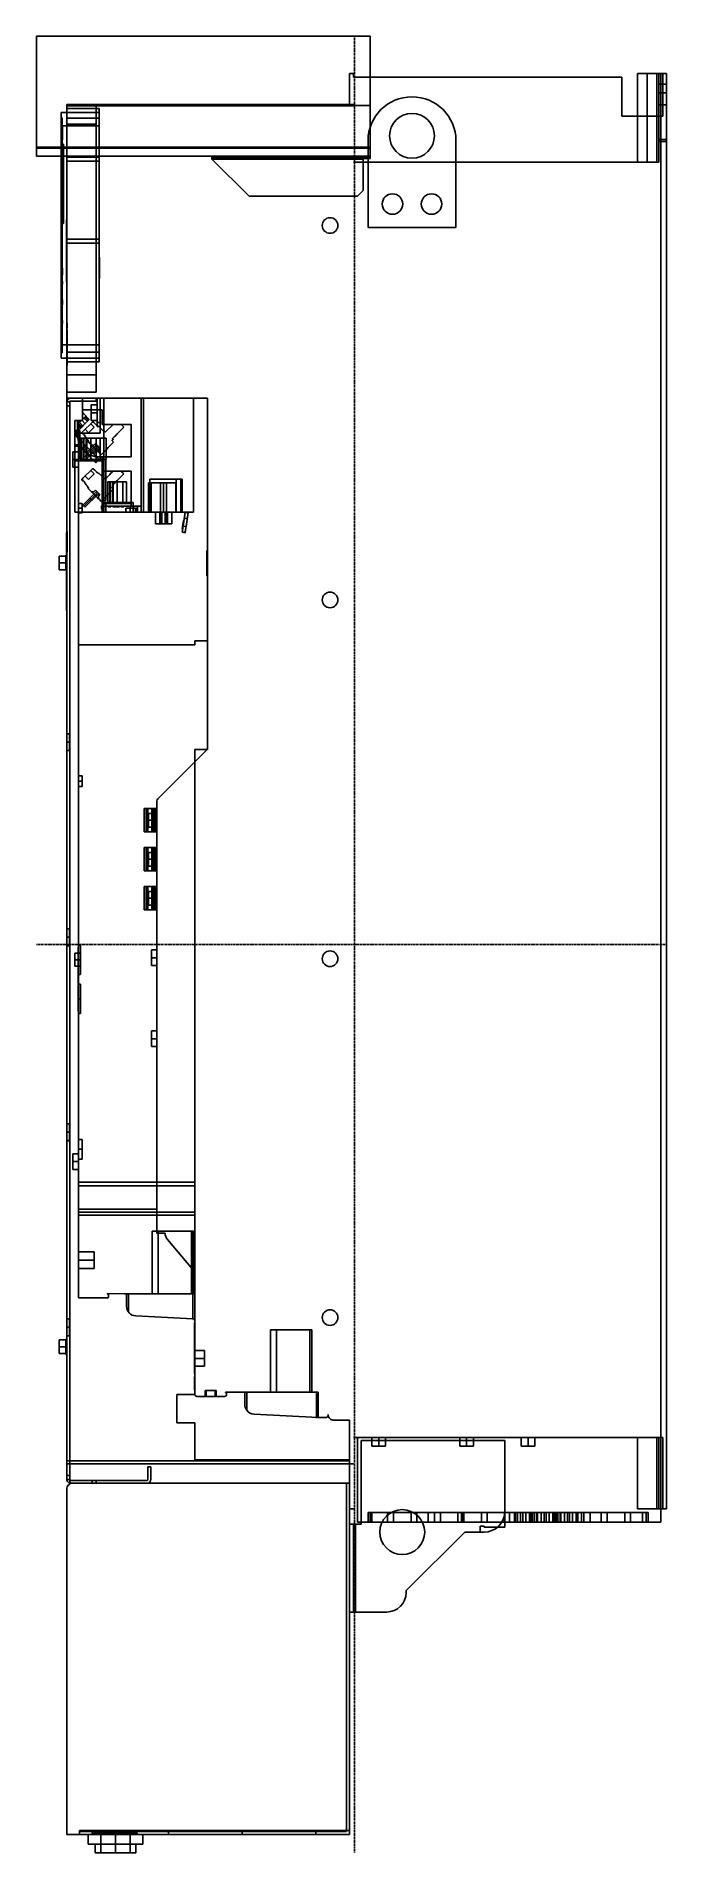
# Model space of a CAD drawing. Extents: x 0 to 323, y 0 to 931.
import ezdxf

# ---------------------------------------------------------------- set-up
doc = ezdxf.new("R2010")
doc.units = 0
doc.linetypes.add('DASHED', pattern=[0.75, 0.5, -0.25])
doc.layers.add('-15N-THT. THIẾT BỊ ĐÓNG MỞ', color=40, linetype='CONTINUOUS')

# ---------------------------------------------------------------- blocks, each defined once
blk = doc.blocks.new('06 - N - SC VSD CHIẾU HÔNG ATV630D55~D90N4')
at = {"layer": '-15N-THT. THIẾT BỊ ĐÓNG MỞ'}
for p, q in [((-152, 403.1), (-152, 465.7)), ((-323, 465.7), (-152, 465.7)), ((-323, 404.25), (-323, 465.7)), ((-152, 465.7), (-152, 465.7)), ((-152, 464.2), (-152, 464.2)), ((-162.5, 446.7), (-160.5, 446.7)), ((-162.5, 430.7), (-162.5, 446.7)), ((-162.5, 446.7), (-162.5, 446.7)), ((-160.5, 446.7), (-160.5, 444.7)), ((-160.5, 446.7), (-160.5, 446.7)), ((-160.5, 444.7), (-23, 444.7)), ((-160.5, 444.7), (-160.5, 444.7)), ((-23, 444.7), (-23, 424.7)), ((-23, 444.7), (-23, 444.7)), ((-15, 446.7), (-15, 401.2)), ((-15, 446.7), (-15, 446.7)), ((0, 446.7), (-15, 446.7)), ((-10, 446.7), (-10, 401.2)), ((-5, 446.7), (-5, 401.2)), ((-4, 401.2), (-4, 446.7)), ((-4, 446.7), (-4, 446.7)), ((-4, 441.2), (0, 441.2)), ((-3, -296.3), (-3, 446.7)), ((-2, 446.7), (-2, 424.7)), ((-2, 446.7), (-2, 446.7)), ((0, 446.7), (0, 446.7)), ((0, 446.7), (0, -289.3)), ((-307.35, 430.7), (-307.35, 430.7)), ((-160.5, 430.7), (-307.35, 430.7)), ((-307.35, -274.3), (-307.35, 430.7)), ((-307.35, 429.99), (-160.5, 429.99)), ((-307.35, 428.68), (-307.35, 428.68)), ((-307.35, 428.68), (-290.85, 428.68)), ((-292.35, 430.7), (-292.35, 430.7)), ((-292.35, 430.7), (-292.35, 283.2)), ((-290.85, 303.69), (-290.85, 428.68)), ((-290.85, 428.68), (-290.85, 428.68)), ((-162.5, 430.7), (-162.5, 430.7)), ((-160.5, 430.7), (-160.5, 430.7)), ((-152, 430.18), (-160.5, 430.18)), ((0, 436.7), (-4, 436.7)), ((0, 430.63), (-4, 430.63)), ((-290.85, 426.61), (-310.35, 426.61)), ((-310.35, 426.61), (-310.35, 426.61)), ((-310.35, 426.61), (-310.35, 419.84)), ((-310.35, 423.92), (-310.35, 423.92)), ((-310.35, 423.92), (-309.85, 423.92)), ((-290.85, 419.84), (-310.35, 419.84)), ((-310.35, 419.84), (-310.35, 307.44)), ((-310.35, 419.82), (-309.85, 419.82)), ((-309.85, 423.92), (-309.85, 423.92)), ((-309.85, 423.92), (-309.85, 303.32)), ((-309.85, 419.51), (-309.65, 419.51)), ((-309.85, 419.5), (-309.65, 419.5)), ((-309.85, 419.47), (-309.85, 419.47)), ((-309.85, 419.47), (-309.85, 419.47)), ((-309.85, 419.47), (-309.65, 419.47)), ((-309.85, 419.32), (-309.65, 419.32)), ((-309.85, 419.22), (-309.65, 419.22)), ((-309.65, 419.47), (-309.65, 419.51)), ((-309.65, 419.47), (-309.65, 419.47)), ((-309.65, 419.47), (-309.65, 418.32)), ((-307.35, 423.68), (-290.85, 423.68)), ((-292.35, 420.7), (-307.35, 420.7)), ((-290.85, 426.61), (-290.85, 426.61)), ((-130.5, 426.2), (-130.5, 426.2)), ((-23, 424.7), (-23, 424.7)), ((-23, 424.7), (-2, 424.7)), ((-2, 424.7), (-2, 424.7)), ((-309.85, 418.84), (-309.65, 418.84)), ((-309.85, 418.82), (-309.65, 418.82)), ((-309.85, 418.64), (-309.65, 418.64)), ((-309.85, 418.51), (-309.65, 418.51)), ((-309.85, 418.45), (-309.65, 418.45)), ((-309.85, 418.32), (-309.65, 418.32)), ((-309.85, 418.32), (-309.65, 418.32)), ((-309.85, 418.32), (-309.65, 418.32)), ((-309.85, 418.28), (-309.85, 418.28)), ((-309.85, 418.28), (-309.85, 418.28)), ((-309.85, 418.28), (-309.65, 418.28)), ((-309.85, 418.28), (-309.65, 418.28)), ((-309.85, 418.17), (-309.65, 418.17)), ((-309.85, 418.16), (-309.65, 418.16)), ((-309.85, 418.1), (-309.65, 418.1)), ((-309.85, 417.92), (-309.65, 417.92)), ((-309.85, 417.91), (-309.65, 417.91)), ((-309.85, 417.31), (-309.85, 417.86)), ((-309.85, 417.86), (-309.65, 417.86)), ((-309.85, 417.8), (-309.65, 417.8)), ((-309.85, 417.8), (-309.65, 417.8)), ((-309.85, 417.75), (-309.65, 417.75)), ((-309.85, 417.75), (-309.65, 417.75)), ((-309.85, 417.65), (-309.65, 417.65)), ((-309.85, 417.59), (-309.65, 417.59)), ((-309.85, 417.58), (-309.65, 417.58)), ((-309.85, 417.56), (-309.65, 417.56)), ((-309.85, 417.41), (-309.65, 417.41)), ((-309.85, 417.39), (-309.65, 417.39)), ((-309.85, 417.37), (-309.65, 417.37)), ((-309.85, 417.37), (-309.65, 417.37)), ((-309.85, 417.31), (-309.65, 417.31)), ((-309.85, 417.31), (-309.85, 417.31)), ((-309.85, 417.3), (-309.65, 417.3)), ((-309.85, 417.2), (-309.65, 417.2)), ((-309.85, 417.02), (-309.65, 417.02)), ((-309.85, 416.9), (-309.85, 416.9)), ((-309.85, 416.9), (-309.65, 416.9)), ((-309.85, 416.89), (-309.65, 416.89)), ((-309.85, 416.86), (-309.65, 416.86)), ((-309.85, 416.75), (-309.65, 416.75)), ((-309.85, 416.58), (-309.65, 416.58)), ((-309.85, 416.58), (-309.65, 416.58)), ((-309.85, 416.56), (-309.65, 416.56)), ((-309.85, 416.47), (-309.65, 416.47)), ((-309.85, 416.47), (-309.65, 416.47)), ((-309.85, 416.26), (-309.85, 416.47)), ((-309.85, 416.41), (-309.65, 416.41)), ((-309.85, 416.33), (-309.65, 416.33)), ((-309.85, 416.3), (-309.65, 416.3)), ((-309.85, 416.26), (-309.65, 416.26)), ((-309.85, 416.23), (-309.65, 416.23)), ((-309.85, 416.2), (-309.65, 416.2)), ((-309.85, 416.18), (-309.65, 416.18)), ((-309.85, 416.09), (-309.65, 416.09)), ((-309.85, 416.07), (-309.65, 416.07)), ((-309.85, 415.99), (-309.65, 415.99)), ((-309.85, 415.91), (-309.65, 415.91)), ((-309.65, 415.82), (-309.85, 415.82)), ((-309.85, 415.79), (-309.85, 415.79)), ((-309.85, 415.79), (-309.85, 415.79)), ((-309.85, 415.79), (-309.85, 415.79)), ((-309.85, 415.79), (-309.65, 415.79)), ((-309.85, 415.79), (-309.65, 415.79)), ((-309.85, 415.79), (-309.65, 415.79)), ((-309.85, 415.78), (-309.85, 415.78)), ((-309.85, 415.78), (-309.85, 415.78)), ((-309.85, 415.78), (-309.65, 415.78)), ((-309.85, 415.78), (-309.65, 415.78)), ((-309.85, 415.74), (-309.65, 415.74)), ((-309.85, 415.74), (-309.65, 415.74)), ((-309.85, 415.74), (-309.65, 415.74)), ((-309.85, 415.74), (-309.65, 415.74)), ((-309.85, 415.74), (-309.65, 415.74)), ((-309.85, 415.46), (-309.65, 415.46)), ((-309.85, 415.46), (-309.85, 415.46)), ((-309.65, 415.42), (-309.85, 415.42)), ((-309.85, 415.35), (-309.85, 415.35)), ((-309.85, 415.35), (-309.65, 415.35)), ((-309.85, 415.19), (-309.65, 415.19)), ((-309.85, 415.13), (-309.65, 415.13)), ((-309.85, 415.07), (-309.85, 415.07)), ((-309.85, 415.07), (-309.65, 415.07)), ((-309.85, 415.01), (-309.85, 415.01)), ((-309.85, 415.01), (-309.65, 415.01)), ((-309.85, 415.01), (-309.65, 415.01)), ((-309.85, 415.01), (-309.85, 415.01)), ((-309.85, 414.95), (-309.85, 415.01)), ((-309.85, 414.95), (-309.65, 414.95)), ((-309.85, 414.95), (-309.65, 414.95)), ((-309.85, 414.91), (-309.65, 414.91)), ((-309.85, 414.89), (-309.65, 414.89)), ((-309.85, 414.76), (-309.65, 414.76)), ((-309.85, 414.74), (-309.85, 414.74)), ((-309.85, 414.74), (-309.65, 414.74)), ((-309.85, 414.71), (-309.85, 414.71)), ((-309.85, 414.71), (-309.65, 414.71)), ((-309.85, 414.65), (-309.65, 414.65)), ((-309.85, 414.65), (-309.65, 414.65)), ((-309.85, 414.62), (-309.85, 414.62)), ((-309.85, 414.62), (-309.65, 414.62)), ((-309.85, 414.55), (-309.65, 414.55)), ((-309.85, 414.48), (-309.65, 414.48)), ((-309.85, 414.44), (-309.85, 414.44)), ((-309.85, 414.44), (-309.65, 414.44)), ((-309.85, 414.43), (-309.85, 414.43)), ((-309.85, 414.43), (-309.65, 414.43)), ((-309.85, 414.42), (-309.85, 414.42)), ((-309.85, 414.42), (-309.65, 414.42)), ((-309.85, 414.41), (-309.65, 414.41)), ((-309.85, 414.06), (-309.85, 414.41)), ((-309.85, 414.39), (-309.65, 414.39)), ((-309.85, 414.38), (-309.65, 414.38)), ((-309.85, 414.37), (-309.85, 414.37)), ((-309.85, 414.37), (-309.65, 414.37)), ((-309.85, 414.36), (-309.65, 414.36)), ((-309.85, 414.36), (-309.65, 414.36)), ((-309.85, 414.29), (-309.65, 414.29)), ((-309.85, 414.25), (-309.65, 414.25)), ((-309.85, 414.24), (-309.65, 414.24)), ((-309.85, 414.15), (-309.85, 414.15)), ((-309.85, 414.15), (-309.85, 414.15)), ((-309.85, 414.15), (-309.65, 414.15)), ((-309.65, 414.15), (-309.85, 414.15)), ((-309.85, 414.11), (-309.85, 414.11)), ((-309.85, 414.11), (-309.65, 414.11)), ((-309.85, 414.06), (-309.65, 414.06)), ((-309.85, 414.06), (-309.85, 414.06)), ((-309.85, 414), (-309.65, 414)), ((-309.85, 413.34), (-309.85, 414)), ((-309.85, 413.94), (-309.65, 413.94)), ((-309.85, 413.94), (-309.65, 413.94)), ((-309.85, 413.9), (-309.65, 413.9)), ((-309.85, 413.88), (-309.65, 413.88)), ((-309.85, 413.87), (-309.85, 413.87)), ((-309.85, 413.87), (-309.65, 413.87)), ((-309.85, 413.84), (-309.85, 413.84)), ((-309.85, 413.84), (-309.65, 413.84)), ((-309.85, 413.82), (-309.65, 413.82)), ((-309.85, 413.82), (-309.85, 413.82)), ((-309.85, 413.64), (-309.65, 413.64)), ((-309.85, 413.62), (-309.65, 413.62)), ((-309.85, 413.62), (-309.65, 413.62)), ((-309.85, 413.54), (-309.65, 413.54)), ((-309.85, 413.54), (-309.65, 413.54)), ((-309.85, 413.49), (-309.85, 413.49)), ((-309.85, 413.49), (-309.65, 413.49)), ((-309.85, 413.45), (-309.65, 413.45)), ((-309.85, 413.44), (-309.65, 413.44)), ((-309.85, 413.43), (-309.65, 413.43)), ((-309.65, 413.39), (-309.85, 413.39)), ((-309.85, 413.35), (-309.65, 413.35)), ((-309.85, 413.34), (-309.65, 413.34)), ((-309.85, 413.34), (-309.85, 413.34)), ((-309.85, 413.27), (-309.65, 413.27)), ((-309.85, 413.26), (-309.65, 413.26)), ((-309.85, 413.21), (-309.85, 413.21)), ((-309.85, 413.21), (-309.85, 413.21)), ((-309.85, 413.21), (-309.65, 413.21)), ((-309.85, 413.21), (-309.65, 413.21)), ((-309.85, 413.18), (-309.65, 413.18)), ((-309.85, 413.18), (-309.65, 413.18)), ((-309.85, 412.62), (-309.65, 412.62)), ((-309.85, 410.47), (-309.85, 410.47)), ((-309.85, 410.47), (-309.05, 410.47)), ((-309.65, 418.32), (-309.65, 418.1)), ((-309.65, 418.28), (-309.65, 418.28)), ((-309.65, 418.28), (-309.65, 418.28)), ((-309.65, 418.1), (-309.65, 417.41)), ((-309.65, 417.41), (-309.65, 416.86)), ((-309.65, 417.31), (-309.65, 417.31)), ((-309.65, 416.9), (-309.65, 416.9)), ((-309.65, 416.86), (-309.65, 415.79)), ((-309.65, 415.79), (-309.65, 415.74)), ((-309.65, 415.78), (-309.65, 415.78)), ((-309.65, 415.78), (-309.65, 415.78)), ((-309.65, 415.74), (-309.65, 415.34)), ((-309.65, 415.74), (-309.65, 415.74)), ((-309.65, 415.46), (-309.65, 415.46)), ((-309.65, 415.35), (-309.65, 415.19)), ((-309.65, 414.89), (-309.65, 415.19)), ((-309.65, 415.07), (-309.65, 415.07)), ((-309.65, 415.01), (-309.65, 415.01)), ((-309.65, 415.01), (-309.65, 415.01)), ((-309.65, 414.89), (-309.65, 414.65)), ((-309.65, 414.74), (-309.65, 414.74)), ((-309.65, 414.71), (-309.65, 414.71)), ((-309.65, 414.65), (-309.65, 414.55)), ((-309.65, 414.62), (-309.65, 414.62)), ((-309.65, 414.55), (-309.65, 414.25)), ((-309.65, 414.44), (-309.65, 414.44)), ((-309.65, 414.43), (-309.65, 414.43)), ((-309.65, 414.42), (-309.65, 414.42)), ((-309.65, 414.25), (-309.65, 413.49)), ((-309.65, 414.15), (-309.65, 414.15)), ((-309.65, 414.15), (-309.65, 414.15)), ((-309.65, 414.11), (-309.65, 414.11)), ((-309.65, 414.06), (-309.65, 414.06)), ((-309.65, 413.87), (-309.65, 413.87)), ((-309.65, 413.84), (-309.65, 413.84)), ((-309.65, 413.82), (-309.65, 413.82)), ((-309.65, 413.54), (-309.65, 413.26)), ((-309.65, 413.34), (-309.65, 413.34)), ((-309.65, 413.26), (-309.65, 412.62)), ((-309.65, 413.21), (-309.65, 413.21)), ((-309.65, 413.21), (-309.65, 413.21)), ((-309.05, 410.47), (-309.05, 369.77)), ((-309.05, 410.47), (-309.05, 410.47)), ((-153, 412.2), (-153, 412.2)), ((-153, 367.7), (-153, 412.2)), ((-108, 367.7), (-108, 412.2)), ((-108, 412.2), (-108, 412.2)), ((0, 412.77), (-4, 412.77)), ((-4, 411.7), (0, 411.7)), ((-323, 408.87), (-152, 408.87)), ((-323, 408.3), (-152, 408.3)), ((-152, 404.25), (-323, 404.25)), ((-309.85, 408.87), (-309.05, 408.87)), ((-307.35, 403.73), (-307.35, 403.73)), ((-290.85, 403.73), (-307.35, 403.73)), ((-307.35, 401.73), (-290.85, 401.73)), ((-290.85, 403.73), (-290.85, 403.73)), ((-233, 402.7), (-233, 404.25)), ((-233, 404.25), (-233, 404.25)), ((-152, 403.68), (-233, 403.68)), ((-152, 403.1), (-233, 403.1)), ((-233, 403.1), (-233, 403.1)), ((-233, 402.7), (-214, 383.7)), ((-233, 402.7), (-233, 402.7)), ((-233, 402.7), (-155.5, 402.7)), ((-160.5, 401.2), (-160.5, 401.2)), ((-160.5, 401.2), (-4, 401.2)), ((-155.5, 386.7), (-155.5, 403.1)), ((-155.5, 403.1), (-155.5, 403.1)), ((-152, 403.1), (-152, 403.1)), ((-130.5, 403.2), (-130.5, 403.2)), ((-15, 401.2), (-15, 401.2)), ((-4, 401.2), (-4, 401.2)), ((-214, 383.7), (-158.5, 383.7)), ((-214, 383.7), (-214, 383.7)), ((-158.5, 383.7), (-155.5, 386.7)), ((-158.5, 383.7), (-158.5, 383.7)), ((-155.5, 386.7), (-155.5, 386.7)), ((-145.75, 379.7), (-145.75, 379.7)), ((-135.25, 379.7), (-135.25, 379.7)), ((-125.75, 379.7), (-125.75, 379.7)), ((-115.25, 379.7), (-115.25, 379.7)), ((-309.05, 371.37), (-309.85, 371.37)), ((-309.85, 369.77), (-309.85, 369.77)), ((-309.05, 369.77), (-309.85, 369.77)), ((-309.05, 369.77), (-309.05, 369.77)), ((-307.55, 371.7), (-307.55, 366.7)), ((-307.35, 371.7), (-307.55, 371.7)), ((-307.55, 371.7), (-307.55, 371.7)), ((-307.55, 366.7), (-307.55, 344.7)), ((-307.35, 366.7), (-307.55, 366.7)), ((-307.35, 371.7), (-307.35, 371.7)), ((-176.5, 368.7), (-176.5, 368.7)), ((-168.5, 368.7), (-168.5, 368.7)), ((-153, 369.7), (-153, 369.7)), ((-108, 367.7), (-153, 367.7)), ((-153, 367.7), (-153, 367.7)), ((-108, 369.7), (-108, 369.7)), ((-108, 367.7), (-108, 367.7)), ((-310.34, 361.75), (-310.35, 361.7)), ((-310.35, 361.7), (-310.35, 361.65)), ((-310.35, 360.72), (-310.35, 360.72)), ((-310.34, 360.72), (-310.35, 360.72)), ((-310.35, 360.72), (-310.35, 360.72)), ((-310.33, 360.72), (-310.35, 360.72)), ((-310.35, 360.72), (-310.35, 360.72)), ((-310.35, 360.72), (-310.35, 360.72)), ((-310.35, 360.72), (-310.35, 360.72)), ((-310.35, 360.72), (-310.35, 360.72)), ((-310.33, 361.8), (-310.34, 361.75)), ((-310.33, 360.72), (-310.34, 360.72)), ((-310.32, 361.85), (-310.33, 361.8)), ((-310.32, 360.72), (-310.33, 360.72)), ((-310.32, 360.72), (-310.33, 360.72)), ((-310.32, 360.72), (-310.33, 360.72)), ((-310.31, 361.89), (-310.32, 361.85)), ((-310.31, 360.72), (-310.32, 360.72)), ((-310.3, 360.72), (-310.32, 360.72)), ((-310.29, 361.94), (-310.31, 361.89)), ((-310.29, 360.72), (-310.31, 360.72)), ((-310.29, 360.72), (-310.31, 360.72)), ((-310.28, 360.72), (-310.3, 360.72)), ((-310.26, 361.98), (-310.29, 361.94)), ((-310.26, 360.72), (-310.29, 360.72)), ((-310.24, 360.72), (-310.29, 360.72)), ((-310.24, 362.03), (-310.26, 361.98)), ((-310.24, 360.72), (-310.26, 360.72)), ((-310.21, 362.07), (-310.24, 362.03)), ((-310.21, 360.72), (-310.24, 360.72)), ((-310.21, 360.72), (-310.24, 360.72)), ((-310.21, 360.72), (-310.24, 360.72)), ((-310.18, 362.11), (-310.21, 362.07)), ((-310.18, 360.72), (-310.21, 360.72)), ((-310.14, 360.72), (-310.21, 360.72)), ((-310.15, 362.14), (-310.18, 362.11)), ((-310.15, 360.72), (-310.18, 360.72)), ((-310.11, 362.18), (-310.15, 362.14)), ((-310.11, 360.72), (-310.15, 360.72)), ((-310.11, 360.72), (-310.15, 360.72)), ((-310.11, 360.72), (-310.14, 360.72)), ((-310.07, 362.21), (-310.11, 362.18)), ((-309.9, 360.72), (-310.11, 360.72)), ((-310.07, 360.72), (-310.11, 360.72)), ((-310.03, 362.24), (-310.07, 362.21)), ((-310.03, 360.72), (-310.07, 360.72)), ((-309.99, 362.26), (-310.03, 362.24)), ((-309.99, 360.72), (-310.03, 360.72)), ((-309.94, 362.28), (-309.99, 362.26)), ((-309.94, 360.72), (-309.99, 360.72)), ((-309.9, 362.3), (-309.94, 362.28)), ((-309.9, 360.72), (-309.94, 360.72)), ((-309.9, 360.72), (-309.94, 360.72)), ((-309.85, 362.32), (-309.9, 362.3)), ((-309.85, 360.72), (-309.9, 360.72)), ((-309.85, 360.72), (-309.9, 360.72)), ((-290.85, 361.63), (-307.35, 361.63)), ((-307.35, 359.63), (-307.35, 359.63)), ((-307.35, 359.63), (-290.85, 359.63)), ((-290.85, 359.63), (-290.85, 359.63)), ((-310.34, 353.92), (-310.35, 353.92)), ((-310.34, 353.92), (-310.35, 353.92)), ((-310.35, 353.92), (-310.35, 353.92)), ((-310.35, 353.92), (-310.35, 353.92)), ((-310.34, 347.75), (-310.35, 347.7)), ((-310.35, 347.7), (-310.35, 347.65)), ((-310.34, 346.72), (-310.35, 346.72)), ((-310.35, 346.72), (-310.35, 346.72)), ((-310.35, 346.72), (-310.35, 346.72)), ((-310.33, 346.72), (-310.35, 346.72)), ((-310.35, 346.72), (-310.35, 346.72)), ((-310.35, 346.72), (-310.35, 346.72)), ((-310.35, 346.72), (-310.35, 346.72)), ((-310.35, 346.72), (-310.35, 346.72)), ((-310.35, 346.32), (-310.2, 346.32)), ((-310.35, 346.23), (-310.2, 346.23)), ((-310.35, 345.92), (-310.2, 345.92)), ((-310.35, 345.56), (-310.2, 345.56)), ((-310.35, 345.36), (-310.2, 345.36)), ((-310.35, 344.76), (-310.2, 344.76)), ((-310.35, 344.76), (-310.2, 344.76)), ((-310.33, 353.92), (-310.34, 353.92)), ((-310.33, 353.92), (-310.34, 353.92)), ((-310.33, 347.8), (-310.34, 347.75)), ((-310.33, 346.72), (-310.34, 346.72)), ((-310.32, 353.92), (-310.33, 353.92)), ((-310.32, 353.92), (-310.33, 353.92)), ((-310.32, 347.85), (-310.33, 347.8)), ((-310.32, 346.72), (-310.33, 346.72)), ((-310.32, 346.72), (-310.33, 346.72)), ((-310.32, 346.72), (-310.33, 346.72)), ((-310.29, 353.92), (-310.32, 353.92)), ((-310.31, 353.92), (-310.32, 353.92)), ((-310.31, 347.89), (-310.32, 347.85)), ((-310.31, 346.72), (-310.32, 346.72)), ((-310.3, 346.72), (-310.32, 346.72)), ((-310.29, 353.92), (-310.31, 353.92)), ((-310.29, 347.94), (-310.31, 347.89)), ((-310.29, 346.72), (-310.31, 346.72)), ((-310.29, 346.72), (-310.31, 346.72)), ((-310.28, 346.72), (-310.3, 346.72)), ((-310.26, 353.92), (-310.29, 353.92)), ((-310.26, 353.92), (-310.29, 353.92)), ((-310.26, 347.98), (-310.29, 347.94)), ((-310.26, 346.72), (-310.29, 346.72)), ((-310.24, 346.72), (-310.29, 346.72)), ((-310.21, 353.92), (-310.26, 353.92)), ((-310.24, 353.92), (-310.26, 353.92)), ((-310.24, 348.03), (-310.26, 347.98)), ((-310.24, 346.72), (-310.26, 346.72)), ((-310.21, 353.92), (-310.24, 353.92)), ((-310.21, 348.07), (-310.24, 348.03)), ((-310.21, 346.72), (-310.24, 346.72)), ((-310.21, 346.72), (-310.24, 346.72)), ((-310.21, 346.72), (-310.24, 346.72)), ((-310.18, 353.92), (-310.21, 353.92)), ((-310.18, 353.92), (-310.21, 353.92)), ((-310.18, 348.11), (-310.21, 348.07)), ((-310.18, 346.72), (-310.21, 346.72)), ((-310.14, 346.72), (-310.21, 346.72)), ((-310.2, 346.32), (-310.2, 346.23)), ((-310.2, 346.23), (-310.2, 345.56)), ((-310.2, 345.56), (-310.2, 345.36)), ((-310.2, 345.36), (-310.2, 344.76)), ((-310.2, 344.76), (-310.2, 344.36)), ((-310.11, 353.92), (-310.18, 353.92)), ((-310.15, 353.92), (-310.18, 353.92)), ((-310.15, 348.14), (-310.18, 348.11)), ((-310.15, 346.72), (-310.18, 346.72)), ((-310.11, 353.92), (-310.15, 353.92)), ((-310.11, 348.18), (-310.15, 348.14)), ((-310.11, 346.72), (-310.15, 346.72)), ((-310.11, 346.72), (-310.15, 346.72)), ((-310.11, 346.72), (-310.14, 346.72)), ((-310.07, 353.92), (-310.11, 353.92)), ((-310.07, 353.92), (-310.11, 353.92)), ((-310.07, 348.21), (-310.11, 348.18)), ((-309.9, 346.72), (-310.11, 346.72)), ((-310.07, 346.72), (-310.11, 346.72)), ((-309.9, 353.92), (-310.07, 353.92)), ((-310.03, 353.92), (-310.07, 353.92)), ((-310.03, 348.24), (-310.07, 348.21)), ((-310.03, 346.72), (-310.07, 346.72)), ((-309.99, 353.92), (-310.03, 353.92)), ((-309.99, 348.26), (-310.03, 348.24)), ((-309.99, 346.72), (-310.03, 346.72)), ((-309.94, 353.92), (-309.99, 353.92)), ((-309.94, 348.28), (-309.99, 348.26)), ((-309.94, 346.72), (-309.99, 346.72)), ((-309.9, 353.92), (-309.94, 353.92)), ((-309.9, 348.3), (-309.94, 348.28)), ((-309.9, 346.72), (-309.94, 346.72)), ((-309.9, 346.72), (-309.94, 346.72)), ((-309.85, 353.92), (-309.9, 353.92)), ((-309.85, 348.32), (-309.9, 348.3)), ((-309.85, 346.72), (-309.9, 346.72)), ((-309.85, 346.72), (-309.9, 346.72)), ((-309.85, 346.82), (-309.65, 346.82)), ((-309.85, 346.56), (-309.65, 346.56)), ((-309.85, 346.55), (-309.65, 346.55)), ((-309.65, 346.32), (-309.85, 346.32)), ((-309.85, 346.26), (-309.65, 346.26)), ((-309.85, 345.96), (-309.65, 345.96)), ((-309.85, 345.82), (-309.65, 345.82)), ((-309.85, 345.6), (-309.65, 345.6)), ((-309.85, 345.38), (-309.65, 345.38)), ((-309.85, 345.3), (-309.65, 345.3)), ((-309.85, 345.22), (-309.65, 345.22)), ((-309.85, 344.64), (-309.65, 344.64)), ((-309.65, 346.82), (-309.65, 346.56)), ((-309.65, 346.56), (-309.65, 346.56)), ((-309.65, 346.56), (-309.65, 345.38)), ((-309.65, 345.38), (-309.65, 344.12)), ((-307.55, 344.7), (-307.55, 339.7)), ((-307.35, 344.7), (-307.55, 344.7)), ((-290.85, 352.48), (-290.7, 352.48)), ((-290.85, 352.48), (-290.7, 352.48)), ((-290.85, 352.3), (-290.7, 352.3)), ((-290.85, 350.05), (-290.7, 350.05)), ((-290.85, 348.15), (-290.7, 348.15)), ((-290.85, 347.02), (-290.7, 347.02)), ((-290.85, 345.89), (-290.7, 345.89)), ((-290.7, 350.05), (-290.7, 352.48)), ((-290.7, 352.48), (-290.7, 352.48)), ((-290.7, 352.48), (-290.7, 352.48)), ((-290.7, 352.48), (-290.7, 352.48)), ((-290.7, 343.99), (-290.7, 350.05)), ((-310.35, 344.47), (-310.2, 344.47)), ((-310.35, 344.46), (-310.2, 344.46)), ((-310.35, 344.43), (-310.35, 344.43)), ((-310.35, 344.43), (-310.2, 344.43)), ((-310.35, 344.42), (-310.2, 344.42)), ((-310.35, 344.4), (-310.2, 344.4)), ((-310.35, 344.39), (-310.2, 344.39)), ((-310.35, 344.39), (-310.2, 344.39)), ((-310.35, 344.38), (-310.2, 344.38)), ((-310.35, 344.36), (-310.2, 344.36)), ((-310.35, 344.36), (-310.2, 344.36)), ((-310.35, 344.31), (-310.2, 344.31)), ((-310.35, 344.28), (-310.2, 344.28)), ((-310.35, 344.26), (-310.2, 344.26)), ((-310.35, 344.17), (-310.2, 344.17)), ((-310.35, 344.16), (-310.2, 344.16)), ((-310.35, 344.15), (-310.2, 344.15)), ((-310.35, 344.14), (-310.2, 344.14)), ((-310.35, 344.13), (-310.2, 344.13)), ((-310.35, 344.11), (-310.2, 344.11)), ((-310.35, 344.1), (-310.2, 344.1)), ((-310.35, 344.09), (-310.2, 344.09)), ((-310.35, 344.08), (-310.35, 344.08)), ((-310.35, 344.08), (-310.2, 344.08)), ((-310.35, 344.07), (-310.2, 344.07)), ((-310.35, 344.07), (-310.2, 344.07)), ((-310.35, 344.04), (-310.2, 344.04)), ((-310.35, 344.02), (-310.2, 344.02)), ((-310.35, 343.94), (-310.2, 343.94)), ((-310.35, 343.92), (-310.2, 343.92)), ((-310.35, 343.89), (-310.2, 343.89)), ((-310.35, 343.88), (-310.2, 343.88)), ((-310.35, 343.87), (-310.2, 343.87)), ((-310.35, 343.84), (-310.2, 343.84)), ((-310.35, 343.79), (-310.2, 343.79)), ((-310.35, 343.79), (-310.2, 343.79)), ((-310.35, 343.77), (-310.2, 343.77)), ((-310.35, 343.77), (-310.2, 343.77)), ((-310.35, 343.76), (-310.2, 343.76)), ((-310.35, 343.74), (-310.2, 343.74)), ((-310.35, 343.74), (-310.2, 343.74)), ((-310.35, 343.7), (-310.2, 343.7)), ((-310.35, 343.68), (-310.2, 343.68)), ((-310.35, 343.65), (-310.2, 343.65)), ((-310.35, 343.63), (-310.2, 343.63)), ((-310.35, 343.62), (-310.2, 343.62)), ((-310.35, 343.59), (-310.2, 343.59)), ((-310.35, 343.56), (-310.2, 343.56)), ((-310.35, 343.52), (-310.35, 343.52)), ((-310.35, 343.52), (-310.2, 343.52)), ((-310.35, 343.51), (-310.2, 343.51)), ((-310.35, 343.48), (-310.2, 343.48)), ((-310.35, 343.46), (-310.2, 343.46)), ((-310.35, 343.35), (-310.2, 343.35)), ((-310.35, 343.33), (-310.2, 343.33)), ((-310.35, 343.3), (-310.2, 343.3)), ((-310.35, 343.3), (-310.2, 343.3)), ((-310.35, 343.28), (-310.2, 343.28)), ((-310.35, 343.23), (-310.2, 343.23)), ((-310.35, 343.18), (-310.35, 343.18)), ((-310.35, 343.18), (-310.2, 343.18)), ((-310.35, 343.17), (-310.2, 343.17)), ((-310.35, 343.14), (-310.2, 343.14)), ((-310.35, 343.09), (-310.2, 343.09)), ((-310.35, 343.08), (-310.2, 343.08)), ((-310.35, 343.03), (-310.2, 343.03)), ((-310.35, 343.03), (-310.2, 343.03)), ((-310.35, 343), (-310.2, 343)), ((-310.35, 342.98), (-310.2, 342.98)), ((-310.35, 342.98), (-310.2, 342.98)), ((-310.35, 342.95), (-310.2, 342.95)), ((-310.35, 342.94), (-310.2, 342.94)), ((-310.35, 342.88), (-310.2, 342.88)), ((-310.35, 342.88), (-310.2, 342.88)), ((-310.35, 342.85), (-310.2, 342.85)), ((-310.35, 342.84), (-310.2, 342.84)), ((-310.35, 342.81), (-310.2, 342.81)), ((-310.35, 342.8), (-310.2, 342.8)), ((-310.35, 342.8), (-310.2, 342.8)), ((-310.35, 342.7), (-310.2, 342.7)), ((-310.35, 342.65), (-310.2, 342.65)), ((-310.35, 342.63), (-310.2, 342.63)), ((-310.35, 342.59), (-310.2, 342.59)), ((-310.35, 342.58), (-310.2, 342.58)), ((-310.35, 342.56), (-310.2, 342.56)), ((-310.35, 342.53), (-310.35, 342.53)), ((-310.35, 342.53), (-310.2, 342.53)), ((-310.35, 342.51), (-310.2, 342.51)), ((-310.35, 342.5), (-310.2, 342.5)), ((-310.35, 342.5), (-310.2, 342.5)), ((-310.35, 342.48), (-310.2, 342.48)), ((-310.35, 342.48), (-310.2, 342.48)), ((-310.35, 342.47), (-310.2, 342.47)), ((-310.35, 342.46), (-310.2, 342.46)), ((-310.35, 342.45), (-310.2, 342.45)), ((-310.35, 342.4), (-310.2, 342.4)), ((-310.35, 342.35), (-310.2, 342.35)), ((-310.35, 342.27), (-310.2, 342.27)), ((-310.35, 342.26), (-310.2, 342.26)), ((-310.35, 342.24), (-310.2, 342.24)), ((-310.35, 342.22), (-310.2, 342.22)), ((-310.35, 342.22), (-310.2, 342.22)), ((-310.35, 342.21), (-310.2, 342.21)), ((-310.35, 342.17), (-310.35, 342.17)), ((-310.35, 342.17), (-310.2, 342.17)), ((-310.35, 342.17), (-310.2, 342.17)), ((-310.35, 342.13), (-310.2, 342.13)), ((-310.35, 340.72), (-310.35, 340.72)), ((-310.35, 340.72), (-310.2, 340.72)), ((-310.35, 340.72), (-310.2, 340.72)), ((-310.35, 340.32), (-310.35, 340.32)), ((-310.35, 340.32), (-310.2, 340.32)), ((-310.34, 339.92), (-310.35, 339.92)), ((-310.35, 339.92), (-310.35, 339.92)), ((-310.34, 339.92), (-310.35, 339.92)), ((-310.35, 339.92), (-310.35, 339.92)), ((-310.33, 339.92), (-310.34, 339.92)), ((-310.33, 339.92), (-310.34, 339.92)), ((-310.32, 339.92), (-310.33, 339.92)), ((-310.32, 339.92), (-310.33, 339.92)), ((-310.29, 339.92), (-310.32, 339.92)), ((-310.31, 339.92), (-310.32, 339.92)), ((-310.29, 339.92), (-310.31, 339.92)), ((-310.26, 339.92), (-310.29, 339.92)), ((-310.26, 339.92), (-310.29, 339.92)), ((-310.24, 339.92), (-310.26, 339.92)), ((-310.21, 339.92), (-310.26, 339.92)), ((-310.21, 339.92), (-310.24, 339.92)), ((-310.18, 339.92), (-310.21, 339.92)), ((-310.18, 339.92), (-310.21, 339.92)), ((-310.2, 344.43), (-310.2, 344.43)), ((-310.2, 344.36), (-310.2, 343.94)), ((-310.2, 343.94), (-310.2, 343.74)), ((-310.2, 343.74), (-310.2, 340.72)), ((-310.2, 343.52), (-310.2, 343.52)), ((-310.2, 343.18), (-310.2, 343.18)), ((-310.2, 342.53), (-310.2, 342.53)), ((-310.2, 342.17), (-310.2, 342.17)), ((-310.2, 340.72), (-310.2, 340.72)), ((-310.2, 340.72), (-310.2, 340.32)), ((-310.2, 340.32), (-310.2, 340.32)), ((-310.15, 339.92), (-310.18, 339.92)), ((-310.11, 339.92), (-310.18, 339.92)), ((-310.11, 339.92), (-310.15, 339.92)), ((-310.07, 339.92), (-310.11, 339.92)), ((-310.07, 339.92), (-310.11, 339.92)), ((-309.9, 339.92), (-310.07, 339.92)), ((-310.03, 339.92), (-310.07, 339.92)), ((-309.99, 339.92), (-310.03, 339.92)), ((-309.94, 339.92), (-309.99, 339.92)), ((-309.9, 339.92), (-309.94, 339.92)), ((-309.85, 339.92), (-309.9, 339.92)), ((-309.88, 342.66), (-309.88, 315.98)), ((-309.88, 340.14), (-309.65, 340.14)), ((-309.65, 340.05), (-309.88, 340.05)), ((-309.88, 339.41), (-309.65, 339.41)), ((-309.65, 339.13), (-309.88, 339.13)), ((-309.65, 338.92), (-309.88, 338.92)), ((-309.88, 338.71), (-309.65, 338.71)), ((-309.88, 338.62), (-309.65, 338.62)), ((-309.85, 344.14), (-309.65, 344.14)), ((-309.85, 344.12), (-309.65, 344.12)), ((-309.85, 344.04), (-309.65, 344.04)), ((-309.85, 343.98), (-309.65, 343.98)), ((-309.85, 343.75), (-309.65, 343.75)), ((-309.85, 343.69), (-309.65, 343.69)), ((-309.85, 343.4), (-309.65, 343.4)), ((-309.85, 343.39), (-309.65, 343.39)), ((-309.65, 344.12), (-309.65, 343.75)), ((-309.65, 343.75), (-309.65, 343.4)), ((-309.65, 343.4), (-309.65, 343.39)), ((-309.65, 338.62), (-309.65, 340.14)), ((-307.35, 339.7), (-307.55, 339.7)), ((-307.55, 339.7), (-307.55, 339.7)), ((-307.35, 339.7), (-307.35, 339.7)), ((-290.85, 343.99), (-290.7, 343.99)), ((-290.85, 341.74), (-290.7, 341.74)), ((-290.85, 341.56), (-290.7, 341.56)), ((-290.85, 341.56), (-290.7, 341.56)), ((-290.7, 341.56), (-290.7, 343.99)), ((-290.7, 341.56), (-290.7, 341.56)), ((-290.7, 341.56), (-290.7, 341.56)), ((-310.34, 333.75), (-310.35, 333.7)), ((-310.35, 333.7), (-310.35, 333.65)), ((-310.34, 332.72), (-310.35, 332.72)), ((-310.35, 332.72), (-310.35, 332.72)), ((-310.35, 332.72), (-310.35, 332.72)), ((-310.33, 332.72), (-310.35, 332.72)), ((-310.35, 332.72), (-310.35, 332.72)), ((-310.35, 332.72), (-310.35, 332.72)), ((-310.35, 332.72), (-310.35, 332.72)), ((-310.35, 332.72), (-310.35, 332.72)), ((-310.35, 332.32), (-310.2, 332.32)), ((-310.35, 331.38), (-310.2, 331.38)), ((-310.35, 331.05), (-310.2, 331.05)), ((-310.35, 331.05), (-310.2, 331.05)), ((-310.35, 331.05), (-310.2, 331.05)), ((-310.2, 331.03), (-310.35, 331.03)), ((-310.35, 331.01), (-310.2, 331.01)), ((-310.35, 331.01), (-310.2, 331.01)), ((-310.35, 331), (-310.2, 331)), ((-310.2, 331), (-310.35, 331)), ((-310.35, 330.99), (-310.2, 330.99)), ((-310.2, 330.98), (-310.35, 330.98)), ((-310.2, 330.98), (-310.35, 330.98)), ((-310.2, 330.97), (-310.35, 330.97)), ((-310.2, 330.91), (-310.35, 330.91)), ((-310.35, 330.9), (-310.2, 330.9)), ((-310.35, 330.9), (-310.2, 330.9)), ((-310.35, 330.88), (-310.2, 330.88)), ((-310.2, 330.88), (-310.35, 330.88)), ((-310.2, 330.86), (-310.35, 330.86)), ((-310.35, 330.85), (-310.2, 330.85)), ((-310.2, 330.83), (-310.35, 330.83)), ((-310.2, 330.83), (-310.35, 330.83)), ((-310.35, 330.82), (-310.2, 330.82)), ((-310.35, 330.82), (-310.2, 330.82)), ((-310.35, 330.81), (-310.2, 330.81)), ((-310.2, 330.81), (-310.35, 330.81)), ((-310.35, 330.79), (-310.2, 330.79)), ((-310.2, 330.76), (-310.35, 330.76)), ((-310.2, 330.75), (-310.35, 330.75)), ((-310.35, 330.74), (-310.2, 330.74)), ((-310.35, 330.69), (-310.2, 330.69)), ((-310.35, 330.69), (-310.2, 330.69)), ((-310.35, 330.68), (-310.2, 330.68)), ((-310.2, 330.66), (-310.35, 330.66)), ((-310.35, 330.62), (-310.2, 330.62)), ((-310.2, 330.62), (-310.35, 330.62)), ((-310.35, 330.61), (-310.2, 330.61)), ((-310.35, 330.58), (-310.2, 330.58)), ((-310.2, 330.44), (-310.35, 330.44)), ((-310.2, 330.44), (-310.35, 330.44)), ((-310.35, 330.43), (-310.2, 330.43)), ((-310.35, 330.43), (-310.2, 330.43)), ((-310.35, 330.32), (-310.2, 330.32)), ((-310.35, 330.31), (-310.2, 330.31)), ((-310.35, 330.31), (-310.35, 330.31)), ((-310.35, 330.29), (-310.2, 330.29)), ((-310.35, 330.29), (-310.2, 330.29)), ((-310.35, 330.28), (-310.2, 330.28)), ((-310.35, 330.27), (-310.2, 330.27)), ((-310.2, 330.26), (-310.35, 330.26)), ((-310.35, 330.22), (-310.2, 330.22)), ((-310.35, 330.22), (-310.2, 330.22)), ((-310.35, 330.2), (-310.2, 330.2)), ((-310.2, 330.2), (-310.35, 330.2)), ((-310.2, 330.19), (-310.35, 330.19)), ((-310.2, 330.19), (-310.35, 330.19)), ((-310.35, 330.16), (-310.2, 330.16)), ((-310.2, 330.15), (-310.35, 330.15)), ((-310.35, 330.13), (-310.35, 330.13)), ((-310.35, 330.13), (-310.2, 330.13)), ((-310.35, 330.12), (-310.2, 330.12)), ((-310.2, 330.12), (-310.35, 330.12)), ((-310.35, 330.1), (-310.2, 330.1)), ((-310.35, 330.07), (-310.2, 330.07)), ((-310.35, 330.06), (-310.2, 330.06)), ((-310.35, 330.06), (-310.2, 330.06)), ((-310.35, 330.05), (-310.2, 330.05)), ((-310.35, 330.04), (-310.35, 330.04)), ((-310.35, 330.04), (-310.2, 330.04)), ((-310.2, 330.04), (-310.35, 330.04)), ((-310.35, 330.01), (-310.2, 330.01)), ((-310.35, 330.01), (-310.2, 330.01)), ((-310.35, 330), (-310.2, 330)), ((-310.2, 330), (-310.35, 330)), ((-310.35, 329.99), (-310.2, 329.99)), ((-310.2, 329.99), (-310.35, 329.99)), ((-310.35, 329.98), (-310.2, 329.98)), ((-310.2, 329.98), (-310.35, 329.98)), ((-310.35, 329.98), (-310.2, 329.98)), ((-310.35, 329.97), (-310.2, 329.97)), ((-310.35, 329.94), (-310.2, 329.94)), ((-310.2, 329.93), (-310.35, 329.93)), ((-310.2, 329.93), (-310.35, 329.93)), ((-310.2, 329.92), (-310.35, 329.92)), ((-310.35, 329.9), (-310.2, 329.9)), ((-310.35, 329.88), (-310.2, 329.88)), ((-310.35, 329.87), (-310.2, 329.87)), ((-310.2, 329.87), (-310.35, 329.87)), ((-310.2, 329.87), (-310.35, 329.87)), ((-310.35, 329.86), (-310.2, 329.86)), ((-310.2, 329.86), (-310.35, 329.86)), ((-310.2, 329.86), (-310.35, 329.86)), ((-310.2, 329.86), (-310.35, 329.86)), ((-310.2, 329.86), (-310.35, 329.86)), ((-310.2, 329.86), (-310.35, 329.86)), ((-310.35, 329.85), (-310.35, 329.85)), ((-310.35, 329.85), (-310.2, 329.85)), ((-310.35, 329.84), (-310.2, 329.84)), ((-310.2, 329.84), (-310.35, 329.84)), ((-310.2, 329.82), (-310.35, 329.82)), ((-310.35, 329.82), (-310.2, 329.82)), ((-310.35, 329.82), (-310.2, 329.82)), ((-310.35, 329.82), (-310.2, 329.82)), ((-310.35, 329.82), (-310.2, 329.82)), ((-310.35, 329.82), (-310.2, 329.82)), ((-310.2, 329.75), (-310.35, 329.75)), ((-310.35, 329.71), (-310.2, 329.71)), ((-310.2, 329.7), (-310.35, 329.7)), ((-310.2, 329.62), (-310.35, 329.62)), ((-310.2, 329.61), (-310.35, 329.61)), ((-310.2, 329.58), (-310.35, 329.58)), ((-310.2, 329.54), (-310.35, 329.54)), ((-310.35, 329.49), (-310.2, 329.49)), ((-310.35, 329.49), (-310.35, 329.49)), ((-310.2, 329.46), (-310.35, 329.46)), ((-310.35, 329.44), (-310.2, 329.44)), ((-309.88, 329.32), (-310.35, 329.32)), ((-309.65, 329.32), (-310.35, 329.32)), ((-310.35, 329.14), (-310.35, 329.14)), ((-310.35, 329.14), (-310.2, 329.14)), ((-310.2, 328.7), (-310.35, 328.7)), ((-310.35, 328.7), (-310.2, 328.7)), ((-310.35, 328.7), (-310.2, 328.7)), ((-310.35, 328.67), (-310.35, 328.67)), ((-310.35, 328.67), (-310.35, 328.67)), ((-310.35, 328.67), (-310.2, 328.67)), ((-310.2, 328.67), (-310.35, 328.67)), ((-310.35, 328.67), (-310.2, 328.67)), ((-310.35, 328.66), (-310.2, 328.66)), ((-310.35, 328.66), (-310.2, 328.66)), ((-310.35, 328.65), (-310.2, 328.65)), ((-310.35, 328.65), (-310.2, 328.65)), ((-310.35, 328.65), (-310.2, 328.65)), ((-310.35, 328.65), (-310.2, 328.65)), ((-310.35, 328.65), (-310.2, 328.65)), ((-310.35, 328.65), (-310.2, 328.65)), ((-310.2, 328.65), (-310.35, 328.65)), ((-310.35, 328.64), (-310.2, 328.64)), ((-310.2, 328.64), (-310.35, 328.64)), ((-310.35, 328.62), (-310.2, 328.62)), ((-310.2, 328.62), (-310.35, 328.62)), ((-310.35, 328.61), (-310.2, 328.61)), ((-310.35, 328.58), (-310.2, 328.58)), ((-310.35, 328.58), (-310.2, 328.58)), ((-310.2, 328.57), (-310.35, 328.57)), ((-310.35, 328.54), (-310.2, 328.54)), ((-310.35, 328.53), (-310.2, 328.53)), ((-310.2, 328.53), (-310.35, 328.53)), ((-310.35, 328.52), (-310.2, 328.52)), ((-310.35, 328.52), (-310.2, 328.52)), ((-310.2, 328.51), (-310.35, 328.51)), ((-310.35, 328.51), (-310.2, 328.51)), ((-310.35, 328.5), (-310.2, 328.5)), ((-310.35, 328.5), (-310.2, 328.5)), ((-310.35, 328.5), (-310.2, 328.5)), ((-310.35, 328.5), (-310.35, 328.5)), ((-310.35, 328.49), (-310.35, 328.49)), ((-310.35, 328.49), (-310.2, 328.49)), ((-310.35, 328.48), (-310.35, 328.48)), ((-310.2, 328.48), (-310.35, 328.48)), ((-310.35, 328.48), (-310.2, 328.48)), ((-310.2, 328.47), (-310.35, 328.47)), ((-310.2, 328.46), (-310.35, 328.46)), ((-310.35, 328.42), (-310.2, 328.42)), ((-310.2, 328.42), (-310.35, 328.42)), ((-310.2, 328.41), (-310.35, 328.41)), ((-310.2, 328.4), (-310.35, 328.4)), ((-310.2, 328.35), (-310.35, 328.35)), ((-310.2, 328.34), (-310.35, 328.34)), ((-310.2, 328.34), (-310.35, 328.34)), ((-310.2, 328.31), (-310.35, 328.31)), ((-310.2, 328.27), (-310.35, 328.27)), ((-310.2, 328.24), (-310.35, 328.24)), ((-310.35, 328.2), (-310.35, 328.2)), ((-310.35, 328.2), (-310.2, 328.2)), ((-310.2, 328.19), (-310.35, 328.19)), ((-310.35, 328.18), (-310.2, 328.18)), ((-310.2, 328.17), (-310.35, 328.17)), ((-310.35, 328.17), (-310.35, 328.17)), ((-310.35, 328.17), (-310.2, 328.17)), ((-310.35, 328.14), (-310.2, 328.14)), ((-310.35, 328.11), (-310.2, 328.11)), ((-310.2, 328.09), (-310.35, 328.09)), ((-310.2, 328.09), (-310.35, 328.09)), ((-310.35, 328.05), (-310.2, 328.05)), ((-310.35, 328.03), (-310.2, 328.03)), ((-310.35, 328.02), (-310.35, 328.02)), ((-310.35, 328.02), (-310.2, 328.02)), ((-310.35, 328), (-310.35, 328)), ((-310.2, 328), (-310.35, 328)), ((-310.35, 328), (-310.2, 328)), ((-310.2, 327.98), (-310.35, 327.98)), ((-310.2, 327.93), (-310.35, 327.93)), ((-310.2, 327.92), (-310.35, 327.92)), ((-310.2, 327.91), (-310.35, 327.91)), ((-310.35, 327.9), (-310.2, 327.9)), ((-310.35, 327.87), (-310.2, 327.87)), ((-310.2, 327.87), (-310.35, 327.87)), ((-310.2, 327.85), (-310.35, 327.85)), ((-310.2, 327.84), (-310.35, 327.84)), ((-310.2, 327.84), (-310.35, 327.84)), ((-310.2, 327.8), (-310.35, 327.8)), ((-310.2, 327.79), (-310.35, 327.79)), ((-310.35, 327.79), (-310.2, 327.79)), ((-310.2, 327.77), (-310.35, 327.77)), ((-310.35, 327.75), (-310.2, 327.75)), ((-310.2, 327.72), (-310.35, 327.72)), ((-310.2, 327.72), (-310.35, 327.72)), ((-310.2, 327.71), (-310.35, 327.71)), ((-310.2, 327.69), (-310.35, 327.69)), ((-310.35, 327.68), (-310.35, 327.68)), ((-310.35, 327.68), (-310.2, 327.68)), ((-310.35, 327.67), (-310.2, 327.67)), ((-310.35, 327.66), (-310.2, 327.66)), ((-310.2, 327.66), (-310.35, 327.66)), ((-310.35, 327.66), (-310.2, 327.66)), ((-310.2, 327.65), (-310.35, 327.65)), ((-310.2, 327.65), (-310.35, 327.65)), ((-310.35, 327.64), (-310.2, 327.64)), ((-310.2, 327.64), (-310.35, 327.64)), ((-310.35, 327.63), (-310.2, 327.63)), ((-310.2, 327.63), (-310.35, 327.63)), ((-310.35, 327.62), (-310.2, 327.62)), ((-310.35, 327.62), (-310.2, 327.62)), ((-310.35, 327.61), (-310.2, 327.61)), ((-310.35, 327.6), (-310.2, 327.6)), ((-310.35, 327.59), (-310.2, 327.59)), ((-310.2, 327.59), (-310.35, 327.59)), ((-310.35, 327.57), (-310.2, 327.57)), ((-310.2, 327.57), (-310.35, 327.57)), ((-310.35, 327.54), (-310.2, 327.54)), ((-310.2, 327.54), (-310.35, 327.54)), ((-310.35, 327.53), (-310.2, 327.53)), ((-310.35, 327.52), (-310.2, 327.52)), ((-310.2, 327.52), (-310.35, 327.52)), ((-310.2, 327.52), (-310.35, 327.52)), ((-310.2, 327.52), (-310.35, 327.52)), ((-310.35, 327.51), (-310.2, 327.51)), ((-310.35, 327.51), (-310.2, 327.51)), ((-310.35, 327.51), (-310.2, 327.51)), ((-310.35, 327.51), (-310.2, 327.51)), ((-310.35, 327.51), (-310.2, 327.51)), ((-310.35, 327.51), (-310.2, 327.51)), ((-310.2, 327.51), (-310.35, 327.51)), ((-310.35, 327.5), (-310.2, 327.5)), ((-310.35, 327.49), (-310.35, 327.49)), ((-310.35, 327.49), (-310.2, 327.49)), ((-310.35, 327.49), (-310.2, 327.49)), ((-310.2, 327.49), (-310.35, 327.49)), ((-310.2, 327.49), (-310.35, 327.49)), ((-310.2, 327.48), (-310.35, 327.48)), ((-310.35, 327.47), (-310.2, 327.47)), ((-310.35, 327.47), (-310.2, 327.47)), ((-310.35, 327.47), (-310.2, 327.47)), ((-310.35, 327.47), (-310.2, 327.47)), ((-310.35, 327.47), (-310.2, 327.47)), ((-310.35, 327.47), (-310.2, 327.47)), ((-310.35, 327.47), (-310.2, 327.47)), ((-310.2, 327.18), (-310.35, 327.18)), ((-310.35, 327.18), (-310.2, 327.18)), ((-310.35, 326.32), (-310.2, 326.32)), ((-310.33, 333.8), (-310.34, 333.75)), ((-310.33, 332.72), (-310.34, 332.72)), ((-310.32, 333.85), (-310.33, 333.8)), ((-310.32, 332.72), (-310.33, 332.72)), ((-310.32, 332.72), (-310.33, 332.72)), ((-310.32, 332.72), (-310.33, 332.72)), ((-310.31, 333.89), (-310.32, 333.85)), ((-310.31, 332.72), (-310.32, 332.72)), ((-310.3, 332.72), (-310.32, 332.72)), ((-310.29, 333.94), (-310.31, 333.89)), ((-310.29, 332.72), (-310.31, 332.72)), ((-310.29, 332.72), (-310.31, 332.72)), ((-310.28, 332.72), (-310.3, 332.72)), ((-310.26, 333.98), (-310.29, 333.94)), ((-310.26, 332.72), (-310.29, 332.72)), ((-310.24, 332.72), (-310.29, 332.72)), ((-310.24, 334.03), (-310.26, 333.98)), ((-310.24, 332.72), (-310.26, 332.72)), ((-310.21, 334.07), (-310.24, 334.03)), ((-310.21, 332.72), (-310.24, 332.72)), ((-310.21, 332.72), (-310.24, 332.72)), ((-310.21, 332.72), (-310.24, 332.72)), ((-310.18, 334.11), (-310.21, 334.07)), ((-310.18, 332.72), (-310.21, 332.72)), ((-310.14, 332.72), (-310.21, 332.72)), ((-310.2, 332.32), (-310.2, 326.32)), ((-310.2, 330.31), (-310.2, 330.31)), ((-310.2, 330.13), (-310.2, 330.13)), ((-310.2, 329.85), (-310.2, 329.85)), ((-310.2, 329.14), (-310.2, 329.14)), ((-310.2, 328.67), (-310.2, 328.67)), ((-310.2, 328.5), (-310.2, 328.5)), ((-310.2, 328.48), (-310.2, 328.48)), ((-310.2, 328.2), (-310.2, 328.2)), ((-310.2, 328.17), (-310.2, 328.17)), ((-310.2, 328.02), (-310.2, 328.02)), ((-310.2, 328), (-310.2, 328)), ((-310.2, 327.68), (-310.2, 327.68)), ((-310.2, 327.49), (-310.2, 327.49)), ((-310.15, 334.14), (-310.18, 334.11)), ((-310.15, 332.72), (-310.18, 332.72)), ((-310.11, 334.18), (-310.15, 334.14)), ((-310.11, 332.72), (-310.15, 332.72)), ((-310.11, 332.72), (-310.15, 332.72)), ((-310.11, 332.72), (-310.14, 332.72)), ((-310.07, 334.21), (-310.11, 334.18)), ((-309.9, 332.72), (-310.11, 332.72)), ((-310.07, 332.72), (-310.11, 332.72)), ((-310.03, 334.24), (-310.07, 334.21)), ((-310.03, 332.72), (-310.07, 332.72)), ((-309.99, 334.26), (-310.03, 334.24)), ((-309.99, 332.72), (-310.03, 332.72)), ((-309.94, 334.28), (-309.99, 334.26)), ((-309.94, 332.72), (-309.99, 332.72)), ((-309.9, 334.3), (-309.94, 334.28)), ((-309.9, 332.72), (-309.94, 332.72)), ((-309.9, 332.72), (-309.94, 332.72)), ((-309.85, 334.32), (-309.9, 334.3)), ((-309.85, 332.72), (-309.9, 332.72)), ((-309.85, 332.72), (-309.9, 332.72)), ((-309.88, 330.54), (-309.65, 330.54)), ((-309.65, 330.52), (-309.88, 330.52)), ((-309.88, 330.52), (-309.65, 330.52)), ((-309.88, 330.49), (-309.65, 330.49)), ((-309.88, 330.46), (-309.65, 330.46)), ((-309.65, 330.45), (-309.88, 330.45)), ((-309.88, 330.45), (-309.65, 330.45)), ((-309.65, 330.43), (-309.88, 330.43)), ((-309.88, 330.38), (-309.65, 330.38)), ((-309.65, 330.37), (-309.88, 330.37)), ((-309.88, 330.31), (-309.65, 330.31)), ((-309.65, 330.24), (-309.88, 330.24)), ((-309.88, 330.23), (-309.65, 330.23)), ((-309.65, 330.19), (-309.88, 330.19)), ((-309.65, 330.14), (-309.88, 330.14)), ((-309.88, 330.14), (-309.65, 330.14)), ((-309.88, 330.14), (-309.65, 330.14)), ((-309.88, 330.1), (-309.65, 330.1)), ((-309.65, 330.09), (-309.88, 330.09)), ((-309.65, 330.04), (-309.88, 330.04)), ((-309.65, 330.03), (-309.88, 330.03)), ((-309.65, 329.95), (-309.88, 329.95)), ((-309.65, 329.93), (-309.88, 329.93)), ((-309.65, 329.81), (-309.88, 329.81)), ((-309.65, 329.75), (-309.88, 329.75)), ((-309.65, 329.67), (-309.88, 329.67)), ((-309.88, 329.55), (-309.65, 329.55)), ((-309.88, 329.53), (-309.65, 329.53)), ((-309.88, 329.4), (-309.65, 329.4)), ((-309.65, 329.31), (-309.88, 329.31)), ((-309.88, 328.55), (-309.88, 329.31)), ((-309.88, 329.3), (-309.65, 329.3)), ((-309.88, 329.23), (-309.65, 329.23)), ((-309.88, 329.11), (-309.65, 329.11)), ((-309.65, 328.94), (-309.88, 328.94)), ((-309.88, 328.86), (-309.65, 328.86)), ((-309.88, 328.83), (-309.65, 328.83)), ((-309.65, 328.81), (-309.88, 328.81)), ((-309.65, 328.81), (-309.88, 328.81)), ((-309.65, 328.67), (-309.88, 328.67)), ((-309.88, 328.61), (-309.65, 328.61)), ((-309.88, 328.59), (-309.65, 328.59)), ((-309.88, 328.55), (-309.65, 328.55)), ((-309.65, 328.51), (-309.88, 328.51)), ((-309.88, 328.48), (-309.65, 328.48)), ((-309.65, 328.46), (-309.88, 328.46)), ((-309.88, 328.46), (-309.65, 328.46)), ((-309.88, 328.46), (-309.65, 328.46)), ((-309.88, 328.42), (-309.65, 328.42)), ((-309.65, 328.42), (-309.88, 328.42)), ((-309.65, 328.42), (-309.88, 328.42)), ((-309.65, 328.4), (-309.88, 328.4)), ((-309.88, 328.37), (-309.65, 328.37)), ((-309.88, 328.36), (-309.65, 328.36)), ((-309.88, 328.3), (-309.65, 328.3)), ((-309.88, 328.27), (-309.65, 328.27)), ((-309.88, 328.24), (-309.65, 328.24)), ((-309.88, 328.2), (-309.65, 328.2)), ((-309.65, 328.19), (-309.88, 328.19)), ((-309.65, 328.17), (-309.88, 328.17)), ((-309.65, 328.17), (-309.88, 328.17)), ((-309.88, 328.15), (-309.65, 328.15)), ((-309.88, 328.14), (-309.65, 328.14)), ((-309.88, 328.12), (-309.65, 328.12)), ((-309.88, 328.11), (-309.65, 328.11)), ((-309.88, 328.1), (-309.65, 328.1)), ((-309.65, 328.08), (-309.88, 328.08)), ((-309.88, 328.08), (-309.65, 328.08)), ((-309.88, 328.08), (-309.65, 328.08)), ((-309.65, 330.54), (-309.65, 328.1)), ((-309.65, 328.1), (-309.65, 328.08)), ((-309.65, 328.08), (-309.65, 328.08)), ((-310.35, 325.92), (-310.35, 325.92)), ((-310.34, 325.92), (-310.35, 325.92)), ((-310.34, 325.92), (-310.35, 325.92)), ((-310.35, 325.92), (-310.35, 325.92)), ((-310.34, 319.75), (-310.35, 319.7)), ((-310.35, 319.7), (-310.35, 319.65)), ((-310.34, 318.72), (-310.35, 318.72)), ((-310.35, 318.72), (-310.35, 318.72)), ((-310.35, 318.72), (-310.35, 318.72)), ((-310.33, 318.72), (-310.35, 318.72)), ((-310.35, 318.72), (-310.35, 318.72)), ((-310.35, 318.72), (-310.35, 318.72)), ((-310.35, 318.72), (-310.35, 318.72)), ((-310.35, 318.72), (-310.35, 318.72)), ((-310.35, 318.32), (-310.35, 318.32)), ((-310.2, 318.32), (-310.35, 318.32)), ((-310.35, 318.32), (-310.2, 318.32)), ((-310.35, 318.22), (-310.2, 318.22)), ((-310.35, 317.92), (-310.35, 317.92)), ((-310.35, 317.92), (-310.2, 317.92)), ((-310.35, 317.87), (-310.2, 317.87)), ((-310.35, 317.52), (-310.2, 317.52)), ((-310.33, 325.92), (-310.34, 325.92)), ((-310.33, 325.92), (-310.34, 325.92)), ((-310.33, 319.8), (-310.34, 319.75)), ((-310.33, 318.72), (-310.34, 318.72)), ((-310.32, 325.92), (-310.33, 325.92)), ((-310.32, 325.92), (-310.33, 325.92)), ((-310.32, 319.85), (-310.33, 319.8)), ((-310.32, 318.72), (-310.33, 318.72)), ((-310.32, 318.72), (-310.33, 318.72)), ((-310.32, 318.72), (-310.33, 318.72)), ((-310.29, 325.92), (-310.32, 325.92)), ((-310.31, 325.92), (-310.32, 325.92)), ((-310.31, 319.89), (-310.32, 319.85)), ((-310.31, 318.72), (-310.32, 318.72)), ((-310.3, 318.72), (-310.32, 318.72)), ((-310.29, 325.92), (-310.31, 325.92)), ((-310.29, 319.94), (-310.31, 319.89)), ((-310.29, 318.72), (-310.31, 318.72)), ((-310.29, 318.72), (-310.31, 318.72)), ((-310.28, 318.72), (-310.3, 318.72)), ((-310.26, 325.92), (-310.29, 325.92)), ((-310.26, 325.92), (-310.29, 325.92)), ((-310.26, 319.98), (-310.29, 319.94)), ((-310.26, 318.72), (-310.29, 318.72)), ((-310.24, 318.72), (-310.29, 318.72)), ((-310.21, 325.92), (-310.26, 325.92)), ((-310.24, 325.92), (-310.26, 325.92)), ((-310.24, 320.03), (-310.26, 319.98)), ((-310.24, 318.72), (-310.26, 318.72)), ((-310.21, 325.92), (-310.24, 325.92)), ((-310.21, 320.07), (-310.24, 320.03)), ((-310.21, 318.72), (-310.24, 318.72)), ((-310.21, 318.72), (-310.24, 318.72)), ((-310.21, 318.72), (-310.24, 318.72)), ((-310.18, 325.92), (-310.21, 325.92)), ((-310.18, 325.92), (-310.21, 325.92)), ((-310.18, 320.11), (-310.21, 320.07)), ((-310.18, 318.72), (-310.21, 318.72)), ((-310.14, 318.72), (-310.21, 318.72)), ((-310.2, 318.32), (-310.2, 318.32)), ((-310.2, 318.32), (-310.2, 318.22)), ((-310.2, 318.22), (-310.2, 316.02)), ((-310.2, 317.92), (-310.2, 317.92)), ((-310.11, 325.92), (-310.18, 325.92)), ((-310.15, 325.92), (-310.18, 325.92)), ((-310.15, 320.14), (-310.18, 320.11)), ((-310.15, 318.72), (-310.18, 318.72)), ((-310.11, 325.92), (-310.15, 325.92)), ((-310.11, 320.18), (-310.15, 320.14)), ((-310.11, 318.72), (-310.15, 318.72)), ((-310.11, 318.72), (-310.15, 318.72)), ((-310.11, 318.72), (-310.14, 318.72)), ((-310.07, 325.92), (-310.11, 325.92)), ((-310.07, 325.92), (-310.11, 325.92)), ((-310.07, 320.21), (-310.11, 320.18)), ((-309.9, 318.72), (-310.11, 318.72)), ((-310.07, 318.72), (-310.11, 318.72)), ((-310.03, 325.92), (-310.07, 325.92)), ((-309.9, 325.92), (-310.07, 325.92)), ((-310.03, 320.24), (-310.07, 320.21)), ((-310.03, 318.72), (-310.07, 318.72)), ((-309.99, 325.92), (-310.03, 325.92)), ((-309.99, 320.26), (-310.03, 320.24)), ((-309.99, 318.72), (-310.03, 318.72)), ((-309.94, 325.92), (-309.99, 325.92)), ((-309.94, 320.28), (-309.99, 320.26)), ((-309.94, 318.72), (-309.99, 318.72)), ((-309.9, 325.92), (-309.94, 325.92)), ((-309.9, 320.3), (-309.94, 320.28)), ((-309.9, 318.72), (-309.94, 318.72)), ((-309.9, 318.72), (-309.94, 318.72)), ((-309.85, 325.92), (-309.9, 325.92)), ((-309.85, 320.32), (-309.9, 320.3)), ((-309.85, 318.72), (-309.9, 318.72)), ((-309.85, 318.72), (-309.9, 318.72)), ((-309.88, 320.02), (-309.65, 320.02)), ((-309.88, 319.93), (-309.65, 319.93)), ((-309.65, 319.72), (-309.88, 319.72)), ((-309.65, 319.51), (-309.88, 319.51)), ((-309.88, 319.23), (-309.65, 319.23)), ((-309.65, 318.59), (-309.88, 318.59)), ((-309.88, 318.5), (-309.65, 318.5)), ((-309.65, 320.02), (-309.65, 318.5)), ((-307.35, 318.58), (-307.15, 318.58)), ((-307.35, 318.46), (-307.15, 318.46)), ((-307.35, 318.31), (-307.15, 318.31)), ((-307.35, 318.21), (-307.15, 318.21)), ((-307.35, 317.97), (-307.15, 317.97)), ((-307.35, 317.75), (-307.15, 317.75)), ((-307.35, 317.64), (-307.15, 317.64)), ((-307.35, 317.31), (-307.15, 317.31)), ((-307.35, 317.3), (-307.15, 317.3)), ((-307.35, 317.12), (-307.15, 317.12)), ((-307.35, 317.02), (-307.15, 317.02)), ((-307.35, 316.99), (-307.35, 316.99)), ((-307.35, 316.99), (-307.15, 316.99)), ((-307.35, 316.96), (-307.15, 316.96)), ((-307.35, 316.86), (-307.15, 316.86)), ((-307.35, 316.85), (-307.15, 316.85)), ((-307.15, 316.09), (-307.15, 318.58)), ((-307.15, 316.99), (-307.15, 316.99)), ((-310.35, 316.02), (-310.2, 316.02)), ((-310.35, 316.02), (-310.2, 316.02)), ((-310.35, 315.82), (-310.2, 315.82)), ((-310.35, 315.67), (-310.2, 315.67)), ((-310.35, 315.32), (-310.2, 315.32)), ((-310.35, 314.97), (-310.2, 314.97)), ((-310.35, 314.82), (-310.2, 314.82)), ((-310.35, 314.62), (-310.2, 314.62)), ((-310.2, 313.12), (-310.35, 313.12)), ((-310.35, 312.77), (-310.2, 312.77)), ((-310.35, 312.72), (-310.35, 312.72)), ((-310.35, 312.72), (-310.2, 312.72)), ((-310.35, 312.42), (-310.2, 312.42)), ((-310.35, 312.32), (-310.35, 312.32)), ((-310.2, 312.32), (-310.35, 312.32)), ((-310.35, 312.32), (-310.2, 312.32)), ((-310.34, 311.92), (-310.35, 311.92)), ((-310.35, 311.92), (-310.35, 311.92)), ((-310.34, 311.92), (-310.35, 311.92)), ((-310.35, 311.92), (-310.35, 311.92)), ((-310.35, 307.44), (-290.85, 307.44)), ((-310.35, 307.44), (-310.35, 300.67)), ((-310.35, 307.42), (-309.85, 307.42)), ((-310.33, 311.92), (-310.34, 311.92)), ((-310.33, 311.92), (-310.34, 311.92)), ((-310.32, 311.92), (-310.33, 311.92)), ((-310.32, 311.92), (-310.33, 311.92)), ((-310.29, 311.92), (-310.32, 311.92)), ((-310.31, 311.92), (-310.32, 311.92)), ((-310.29, 311.92), (-310.31, 311.92)), ((-310.26, 311.92), (-310.29, 311.92)), ((-310.26, 311.92), (-310.29, 311.92)), ((-310.21, 311.92), (-310.26, 311.92)), ((-310.24, 311.92), (-310.26, 311.92)), ((-310.21, 311.92), (-310.24, 311.92)), ((-310.18, 311.92), (-310.21, 311.92)), ((-310.18, 311.92), (-310.21, 311.92)), ((-310.2, 316.02), (-310.2, 314.62)), ((-310.2, 314.62), (-310.2, 312.42)), ((-310.2, 312.72), (-310.2, 312.72)), ((-310.2, 312.42), (-310.2, 312.32)), ((-310.2, 312.32), (-310.2, 312.32)), ((-310.15, 311.92), (-310.18, 311.92)), ((-310.11, 311.92), (-310.18, 311.92)), ((-310.11, 311.92), (-310.15, 311.92)), ((-310.07, 311.92), (-310.11, 311.92)), ((-310.07, 311.92), (-310.11, 311.92)), ((-309.9, 311.92), (-310.07, 311.92)), ((-310.03, 311.92), (-310.07, 311.92)), ((-309.99, 311.92), (-310.03, 311.92)), ((-309.94, 311.92), (-309.99, 311.92)), ((-309.9, 311.92), (-309.94, 311.92)), ((-309.85, 311.92), (-309.9, 311.92)), ((-307.35, 316.53), (-307.15, 316.53)), ((-307.35, 316.53), (-307.15, 316.53)), ((-307.35, 316.21), (-307.15, 316.21)), ((-307.35, 316.09), (-307.35, 316.09)), ((-307.35, 316.09), (-307.15, 316.09)), ((-307.35, 315.34), (-307.15, 315.34)), ((-307.15, 315.25), (-307.35, 315.25)), ((-307.35, 315.2), (-307.15, 315.2)), ((-307.35, 315.17), (-307.15, 315.17)), ((-307.35, 315.17), (-307.15, 315.17)), ((-307.35, 315.17), (-307.15, 315.17)), ((-307.15, 315.03), (-307.35, 315.03)), ((-307.15, 314.91), (-307.35, 314.91)), ((-307.35, 314.63), (-307.15, 314.63)), ((-307.35, 314.55), (-307.15, 314.55)), ((-307.35, 314.34), (-307.15, 314.34)), ((-307.35, 314.28), (-307.15, 314.28)), ((-307.35, 314.28), (-307.35, 314.28)), ((-307.35, 314.16), (-307.15, 314.16)), ((-307.35, 314.14), (-307.15, 314.14)), ((-307.15, 313.83), (-307.35, 313.83)), ((-307.15, 313.75), (-307.35, 313.75)), ((-307.35, 313.71), (-307.15, 313.71)), ((-307.15, 313.7), (-307.35, 313.7)), ((-307.35, 313.61), (-307.15, 313.61)), ((-307.15, 313.33), (-307.35, 313.33)), ((-307.15, 313.18), (-307.35, 313.18)), ((-307.35, 313.17), (-307.15, 313.17)), ((-307.35, 313.09), (-307.15, 313.09)), ((-307.15, 313.02), (-307.35, 313.02)), ((-307.35, 312.92), (-307.15, 312.92)), ((-307.35, 312.9), (-307.15, 312.9)), ((-307.15, 312.79), (-307.35, 312.79)), ((-307.15, 312.77), (-307.35, 312.77)), ((-307.35, 312.77), (-307.15, 312.77)), ((-307.35, 312.74), (-307.15, 312.74)), ((-307.35, 312.72), (-307.15, 312.72)), ((-307.15, 312.61), (-307.35, 312.61)), ((-307.35, 312.41), (-307.15, 312.41)), ((-307.35, 312.39), (-307.15, 312.39)), ((-307.35, 312.19), (-307.15, 312.19)), ((-307.15, 312.13), (-307.35, 312.13)), ((-307.35, 312.09), (-307.15, 312.09)), ((-307.15, 312.02), (-307.35, 312.02)), ((-307.35, 312.02), (-307.15, 312.02)), ((-307.15, 312), (-307.35, 312)), ((-307.15, 311.86), (-307.35, 311.86)), ((-307.35, 311.86), (-307.15, 311.86)), ((-307.35, 311.4), (-307.15, 311.4)), ((-307.35, 311.38), (-307.15, 311.38)), ((-307.35, 311.33), (-307.15, 311.33)), ((-307.35, 311.28), (-307.15, 311.28)), ((-307.35, 311.27), (-307.15, 311.27)), ((-307.35, 310.99), (-307.15, 310.99)), ((-307.35, 310.71), (-307.15, 310.71)), ((-307.35, 310.53), (-307.15, 310.53)), ((-307.35, 310.4), (-307.15, 310.4)), ((-307.35, 310.3), (-307.15, 310.3)), ((-307.35, 310.17), (-307.15, 310.17)), ((-307.35, 309.99), (-307.15, 309.99)), ((-307.35, 309.74), (-307.15, 309.74)), ((-307.35, 309.43), (-307.15, 309.43)), ((-307.35, 309.26), (-307.15, 309.26)), ((-307.35, 309.08), (-307.15, 309.08)), ((-307.35, 309.01), (-307.15, 309.01)), ((-307.35, 308.82), (-307.15, 308.82)), ((-307.35, 308.51), (-307.15, 308.51)), ((-307.35, 308.29), (-307.15, 308.29)), ((-307.35, 308.22), (-307.15, 308.22)), ((-307.35, 308.16), (-307.15, 308.16)), ((-307.35, 308.14), (-307.15, 308.14)), ((-307.35, 308.1), (-307.15, 308.1)), ((-307.35, 308.08), (-307.15, 308.08)), ((-307.35, 307.43), (-307.35, 307.43)), ((-307.35, 307.43), (-307.15, 307.43)), ((-307.15, 316.09), (-307.15, 316.09)), ((-307.15, 315.2), (-307.15, 315.34)), ((-307.15, 314.91), (-307.15, 315.2)), ((-307.15, 313.71), (-307.15, 314.91)), ((-307.15, 314.28), (-307.15, 314.28)), ((-307.15, 313.02), (-307.15, 313.71)), ((-307.15, 312.41), (-307.15, 313.02)), ((-307.15, 311.86), (-307.15, 312.41)), ((-307.15, 311.27), (-307.15, 311.4)), ((-307.15, 310.4), (-307.15, 311.27)), ((-307.15, 309.08), (-307.15, 310.4)), ((-307.15, 308.22), (-307.15, 309.08)), ((-307.15, 308.08), (-307.15, 308.22)), ((-307.15, 307.43), (-307.15, 307.43)), ((-307.15, 306.53), (-307.15, 307.43)), ((-310.35, 303.32), (-310.35, 303.32)), ((-309.85, 303.32), (-310.35, 303.32)), ((-290.85, 300.67), (-310.35, 300.67)), ((-310.35, 300.67), (-310.35, 300.67)), ((-309.85, 303.32), (-309.85, 303.32)), ((-307.35, 307.3), (-307.15, 307.3)), ((-307.35, 307.3), (-307.15, 307.3)), ((-307.35, 307.3), (-307.15, 307.3)), ((-307.35, 307.29), (-307.15, 307.29)), ((-307.35, 306.98), (-307.15, 306.98)), ((-307.35, 306.97), (-307.15, 306.97)), ((-307.35, 306.66), (-307.15, 306.66)), ((-307.35, 306.66), (-307.15, 306.66)), ((-307.35, 306.65), (-307.15, 306.65)), ((-307.35, 306.65), (-307.15, 306.65)), ((-307.35, 306.53), (-307.35, 306.53)), ((-307.35, 306.53), (-307.15, 306.53)), ((-307.35, 306.19), (-307.15, 306.19)), ((-307.35, 306.1), (-307.15, 306.1)), ((-307.35, 305.95), (-307.15, 305.95)), ((-307.35, 305.91), (-307.15, 305.91)), ((-307.35, 305.9), (-307.15, 305.9)), ((-307.35, 305.8), (-307.15, 305.8)), ((-307.35, 305.76), (-307.15, 305.76)), ((-307.35, 305.7), (-307.15, 305.7)), ((-307.35, 305.51), (-307.15, 305.51)), ((-307.35, 305.48), (-307.15, 305.48)), ((-307.35, 305.34), (-307.15, 305.34)), ((-307.35, 305.27), (-307.15, 305.27)), ((-307.35, 305.19), (-307.15, 305.19)), ((-307.35, 305.17), (-307.35, 305.17)), ((-307.35, 305.17), (-307.15, 305.17)), ((-307.35, 305.15), (-307.15, 305.15)), ((-307.35, 305.03), (-307.15, 305.03)), ((-307.35, 304.72), (-307.15, 304.72)), ((-307.35, 304.62), (-307.15, 304.62)), ((-307.35, 304.5), (-307.15, 304.5)), ((-307.35, 304.34), (-307.15, 304.34)), ((-307.35, 304.33), (-307.15, 304.33)), ((-307.35, 304.28), (-307.15, 304.28)), ((-307.35, 304.27), (-307.35, 304.27)), ((-307.35, 304.27), (-307.15, 304.27)), ((-307.35, 304.17), (-307.15, 304.17)), ((-307.35, 304.15), (-307.15, 304.15)), ((-307.35, 303.85), (-307.15, 303.85)), ((-307.35, 303.85), (-307.15, 303.85)), ((-307.35, 303.75), (-307.15, 303.75)), ((-307.35, 303.69), (-290.85, 303.69)), ((-307.35, 303.18), (-307.35, 303.18)), ((-307.35, 303.18), (-307.15, 303.18)), ((-307.35, 303.06), (-307.15, 303.06)), ((-307.35, 303.05), (-307.15, 303.05)), ((-307.35, 302.72), (-307.15, 302.72)), ((-307.35, 302.4), (-307.15, 302.4)), ((-307.35, 302.4), (-307.15, 302.4)), ((-307.35, 302.28), (-307.35, 302.28)), ((-307.35, 302.28), (-307.15, 302.28)), ((-307.35, 301.62), (-307.15, 301.62)), ((-307.35, 301.47), (-307.15, 301.47)), ((-307.15, 301.47), (-307.35, 301.47)), ((-307.15, 301.13), (-307.35, 301.13)), ((-307.15, 300.93), (-307.35, 300.93)), ((-307.15, 300.79), (-307.35, 300.79)), ((-307.35, 300.67), (-307.15, 300.67)), ((-307.35, 300.56), (-307.15, 300.56)), ((-307.35, 300.33), (-307.15, 300.33)), ((-307.15, 300.19), (-307.35, 300.19)), ((-307.35, 300.06), (-307.15, 300.06)), ((-307.15, 300.04), (-307.35, 300.04)), ((-307.15, 299.9), (-307.35, 299.9)), ((-307.35, 299.68), (-307.15, 299.68)), ((-307.35, 299.34), (-307.15, 299.34)), ((-307.35, 299.33), (-307.15, 299.33)), ((-307.15, 299), (-307.35, 299)), ((-307.15, 298.77), (-307.35, 298.77)), ((-307.35, 298.74), (-290.85, 298.74)), ((-307.35, 298.61), (-307.15, 298.61)), ((-307.35, 298.61), (-307.15, 298.61)), ((-307.35, 298.49), (-307.15, 298.49)), ((-307.35, 298.35), (-307.15, 298.35)), ((-307.35, 298.12), (-307.15, 298.12)), ((-307.15, 306.53), (-307.15, 306.53)), ((-307.15, 304.27), (-307.15, 306.19)), ((-307.15, 305.17), (-307.15, 305.17)), ((-307.15, 304.27), (-307.15, 304.27)), ((-307.15, 304.15), (-307.15, 304.27)), ((-307.15, 303.75), (-307.15, 304.15)), ((-307.15, 303.18), (-307.15, 303.18)), ((-307.15, 302.28), (-307.15, 303.18)), ((-307.15, 302.28), (-307.15, 302.28)), ((-307.15, 300.79), (-307.15, 301.62)), ((-307.15, 300.67), (-307.15, 300.79)), ((-307.15, 298.12), (-307.15, 300.67)), ((-307.15, 297.24), (-307.15, 298.12)), ((-290.85, 303.69), (-290.85, 298.74)), ((-290.85, 300.67), (-290.85, 300.67)), ((-290.85, 298.74), (-290.85, 298.74)), ((-307.35, 297.88), (-307.15, 297.88)), ((-307.35, 297.57), (-307.15, 297.57)), ((-307.35, 297.24), (-307.15, 297.24)), ((-307.15, 297.24), (-307.35, 297.24)), ((-307.15, 297.13), (-307.35, 297.13)), ((-307.15, 297.1), (-307.35, 297.1)), ((-307.35, 297.1), (-307.15, 297.1)), ((-307.35, 292.2), (-292.35, 292.2)), ((-307.15, 297.24), (-307.15, 297.1)), ((-307.35, 283.2), (-307.35, 283.2)), ((-292.35, 283.2), (-307.35, 283.2)), ((-307.35, 280.2), (-307.35, 280.2)), ((-235.35, 280.2), (-307.35, 280.2)), ((-305.35, 280.2), (-305.35, 280.2)), ((-299.35, 280.2), (-299.35, 280.2)), ((-299.35, 268.7), (-299.35, 280.2)), ((-292.35, 283.2), (-292.35, 283.2)), ((-292.35, 280.2), (-292.35, 278.7)), ((-292.35, 280.2), (-292.35, 280.2)), ((-291.85, 280.2), (-291.85, 280.2)), ((-291.85, 265.7), (-291.85, 280.2)), ((-290.35, 280.2), (-290.35, 280.2)), ((-290.35, 280.2), (-290.35, 262.2)), ((-288.35, 221.7), (-288.35, 280.2)), ((-269.35, 221.7), (-269.35, 280.2)), ((-268.05, 280.2), (-268.05, 280.2)), ((-268.05, 221.7), (-268.05, 280.2)), ((-242.55, 280.2), (-242.55, 280.2)), ((-242.55, 221.7), (-242.55, 280.2)), ((-235.35, 280.2), (-235.35, 280.2)), ((-235.35, 99.95), (-235.35, 280.2)), ((-307.35, 278.2), (-307.35, 278.2)), ((-307.35, 278.2), (-305.85, 278.2)), ((-305.85, 276.2), (-307.35, 276.2)), ((-305.85, 278.2), (-305.85, 278.2)), ((-305.85, -276.86), (-305.85, 278.2)), ((-305.35, 278.7), (-292.35, 278.7)), ((-305.35, 278.7), (-305.35, 278.7)), ((-297.85, 270.7), (-302.07, 266.47)), ((-299.35, 274.1), (-299.35, 274.1)), ((-299.35, 274.1), (-289.35, 274.1)), ((-299.35, 273.47), (-299.35, 273.47)), ((-299.33, 273.47), (-299.35, 273.47)), ((-299.33, 273.47), (-299.33, 273.47)), ((-295.85, 269.16), (-298.75, 272.05)), ((-298.75, 272.05), (-298.75, 272.05)), ((-296.38, 268.63), (-298.15, 270.4)), ((-298.15, 270.4), (-296.38, 268.63)), ((-297.85, 270.7), (-297.85, 270.7)), ((-296.08, 268.93), (-297.85, 270.7)), ((-294.85, 268.7), (-294.85, 276.7)), ((-294.85, 276.7), (-291.85, 276.7)), ((-291.85, 272.7), (-294.85, 272.7)), ((-294.35, 278.7), (-294.35, 278.7)), ((-292.35, 278.7), (-292.35, 278.7)), ((-289.35, 274.1), (-289.35, 274.1)), ((-289.35, 274.1), (-289.35, 266.7)), ((-303.35, 268.7), (-299.35, 268.7)), ((-303.35, 268.7), (-303.35, 268.7)), ((-303.35, 268.7), (-303.35, 221.7)), ((-303.35, 263.6), (-303.35, 263.6)), ((-303.35, 263.6), (-300.65, 263.6)), ((-303.35, 263), (-300.65, 263)), ((-302.07, 262.94), (-295.85, 269.16)), ((-302.07, 266.47), (-300.31, 264.71)), ((-302.07, 266.47), (-300.31, 264.71)), ((-302.07, 262.94), (-302.07, 262.94)), ((-301.85, 268.7), (-301.85, 268.7)), ((-301.85, 260.74), (-301.85, 268.7)), ((-300.02, 264.99), (-301.79, 266.76)), ((-301.62, 266.93), (-299.85, 265.16)), ((-301.45, 262.2), (-301.45, -181.25)), ((-301.45, 262.2), (-301.45, 262.2)), ((-290.35, 262.2), (-301.45, 262.2)), ((-301.35, 221.7), (-301.35, 268.7)), ((-299.56, 265.45), (-301.33, 267.22)), ((-301.33, 267.22), (-299.56, 265.45)), ((-299.11, 265.9), (-300.88, 267.67)), ((-300.65, 263.6), (-300.65, 263.6)), ((-300.65, 259.69), (-300.65, 263.6)), ((-299.74, 262.39), (-299.75, 262.37)), ((-299.75, 262.37), (-299.75, 262.36)), ((-299.75, 262.36), (-299.75, 262.35)), ((-299.75, 262.35), (-299.75, 262.34)), ((-299.75, 262.34), (-299.75, 262.33)), ((-299.75, 262.33), (-299.74, 262.32)), ((-297.97, 267.04), (-299.74, 268.81)), ((-299.73, 262.43), (-299.74, 262.42)), ((-299.74, 262.42), (-299.74, 262.41)), ((-299.74, 262.41), (-299.74, 262.4)), ((-299.74, 262.4), (-299.74, 262.39)), ((-299.74, 262.32), (-299.74, 262.31)), ((-299.74, 262.31), (-299.74, 262.3)), ((-299.74, 262.3), (-299.73, 262.29)), ((-299.72, 262.45), (-299.73, 262.44)), ((-299.73, 262.44), (-299.73, 262.43)), ((-299.73, 262.29), (-299.73, 262.28)), ((-299.73, 262.28), (-299.73, 262.26)), ((-299.73, 262.26), (-299.72, 262.25)), ((-299.71, 262.47), (-299.72, 262.46)), ((-299.72, 262.46), (-299.72, 262.45)), ((-299.72, 262.25), (-299.71, 262.24)), ((-299.7, 262.48), (-299.71, 262.47)), ((-299.71, 262.24), (-299.71, 262.24)), ((-299.71, 262.24), (-299.7, 262.23)), ((-299.69, 262.49), (-299.7, 262.49)), ((-299.7, 262.49), (-299.7, 262.48)), ((-299.7, 262.23), (-299.69, 262.22)), ((-298.94, 263.24), (-299.69, 262.49)), ((-299.69, 262.49), (-299.69, 262.49)), ((-299.69, 262.22), (-299.64, 262.16)), ((-299.69, 262.22), (-299.69, 262.22)), ((-299.64, 262.16), (-299.59, 262.1)), ((-299.59, 262.1), (-299.48, 261.98)), ((-299.11, 265.9), (-299.56, 265.45)), ((-299.48, 261.98), (-299.42, 261.92)), ((-299.42, 261.92), (-299.32, 261.81)), ((-299.35, 268.7), (-299.35, 268.7)), ((-299.32, 261.81), (-299.26, 261.82)), ((-299.32, 261.81), (-299.32, 261.81)), ((-299.26, 261.82), (-299.21, 261.83)), ((-299.21, 261.83), (-299.15, 261.85)), ((-299.15, 261.85), (-298.94, 261.91)), ((-299.11, 265.9), (-299.11, 265.9)), ((-294.44, 267.75), (-298.94, 263.24)), ((-298.94, 261.91), (-298.55, 261.35)), ((-298.94, 261.91), (-298.94, 261.91)), ((-296.83, 268.18), (-298.6, 269.95)), ((-298.55, 261.35), (-298.16, 260.8)), ((-298.16, 260.8), (-297.77, 260.25)), ((-296.2, 262.44), (-297.97, 264.21)), ((-296.2, 262.44), (-293.38, 265.27)), ((-296.08, 268.93), (-296.08, 268.93)), ((-295.85, 269.16), (-295.85, 269.16)), ((-293.38, 265.27), (-295.14, 267.04)), ((-294.85, 268.7), (-291.85, 268.7)), ((-294.42, 267.76), (-294.44, 267.75)), ((-294.44, 267.75), (-294.44, 267.75)), ((-294.4, 267.78), (-294.42, 267.76)), ((-294.38, 267.8), (-294.4, 267.78)), ((-294.35, 267.81), (-294.38, 267.8)), ((-294.33, 267.83), (-294.35, 267.81)), ((-294.31, 267.84), (-294.33, 267.83)), ((-294.29, 267.86), (-294.31, 267.84)), ((-294.26, 267.87), (-294.29, 267.86)), ((-294.24, 267.88), (-294.26, 267.87)), ((-294.21, 267.89), (-294.24, 267.88)), ((-294.19, 267.9), (-294.21, 267.89)), ((-294.16, 267.9), (-294.19, 267.9)), ((-294.13, 267.91), (-294.16, 267.9)), ((-294.11, 267.91), (-294.13, 267.91)), ((-294.08, 267.92), (-294.11, 267.91)), ((-294.05, 267.92), (-294.08, 267.92)), ((-294.03, 267.92), (-294.05, 267.92)), ((-294, 267.92), (-294.03, 267.92)), ((-293.97, 267.92), (-294, 267.92)), ((-293.95, 267.92), (-293.97, 267.92)), ((-293.92, 267.91), (-293.95, 267.92)), ((-293.89, 267.91), (-293.92, 267.91)), ((-293.87, 267.9), (-293.89, 267.91)), ((-293.84, 267.9), (-293.87, 267.9)), ((-293.81, 267.89), (-293.84, 267.9)), ((-293.79, 267.88), (-293.81, 267.89)), ((-293.76, 267.87), (-293.79, 267.88)), ((-293.74, 267.86), (-293.76, 267.87)), ((-293.72, 267.84), (-293.74, 267.86)), ((-293.69, 267.83), (-293.72, 267.84)), ((-293.67, 267.81), (-293.69, 267.83)), ((-293.65, 267.8), (-293.67, 267.81)), ((-293.63, 267.78), (-293.65, 267.8)), ((-293.61, 267.76), (-293.63, 267.78)), ((-293.59, 267.75), (-293.61, 267.76)), ((-293.36, 267.51), (-293.59, 267.75)), ((-293.59, 267.75), (-293.59, 267.75)), ((-293.12, 267.28), (-293.36, 267.51)), ((-292.89, 267.05), (-293.12, 267.28)), ((-292.66, 266.82), (-292.89, 267.05)), ((-292.19, 266.35), (-292.66, 266.82)), ((-291.96, 266.12), (-292.19, 266.35)), ((-291.8, 266.03), (-291.96, 266.12)), ((-291.96, 266.12), (-291.96, 266.12)), ((-290.35, 267.7), (-291.85, 267.7)), ((-291.85, 265.7), (-291.85, 265.7)), ((-290.35, 265.7), (-291.85, 265.7)), ((-291.64, 265.94), (-291.8, 266.03)), ((-291.48, 265.86), (-291.64, 265.94)), ((-291.31, 265.77), (-291.48, 265.86)), ((-291.15, 265.68), (-291.31, 265.77)), ((-290.99, 265.59), (-291.15, 265.68)), ((-290.83, 265.51), (-290.99, 265.59)), ((-290.49, 265.17), (-290.83, 265.51)), ((-290.83, 265.51), (-290.83, 265.51)), ((-290.15, 264.83), (-290.49, 265.17)), ((-290.35, 265.7), (-290.35, 265.7)), ((-290.35, 262.2), (-290.35, 262.2)), ((-289.81, 264.49), (-290.15, 264.83)), ((-289.47, 264.15), (-289.81, 264.49)), ((-289.13, 263.81), (-289.47, 264.15)), ((-289.35, 266.7), (-274.35, 266.7)), ((-289.35, 266.7), (-289.35, 266.7)), ((-288.79, 263.47), (-289.13, 263.81)), ((-288.46, 263.14), (-288.79, 263.47)), ((-288.32, 263.1), (-288.46, 263.14)), ((-288.46, 263.14), (-288.46, 263.14)), ((-288.18, 263.06), (-288.32, 263.1)), ((-288.04, 263.03), (-288.18, 263.06)), ((-287.9, 262.99), (-288.04, 263.03)), ((-287.77, 262.95), (-287.9, 262.99)), ((-287.63, 262.91), (-287.77, 262.95)), ((-287.49, 262.88), (-287.63, 262.91)), ((-283.67, 266.7), (-287.49, 262.88)), ((-287.49, 262.88), (-287.49, 262.88)), ((-283.67, 266.7), (-283.67, 266.7)), ((-283.18, 260.24), (-282.34, 261.08)), ((-282.34, 261.08), (-281.5, 261.92)), ((-281.5, 261.92), (-280.66, 262.76)), ((-280.66, 262.76), (-279.82, 263.59)), ((-279.82, 263.59), (-278.15, 265.27)), ((-279.57, 266.7), (-279.57, 266.7)), ((-278.15, 265.27), (-279.57, 266.7)), ((-278.15, 265.27), (-278.15, 265.27)), ((-274.35, 250.1), (-274.35, 266.7)), ((-274.35, 266.7), (-274.35, 266.7)), ((-304.25, 244.7), (-304.25, 252.7)), ((-304.25, 252.7), (-301.45, 252.7)), ((-301.35, 256.2), (-303.35, 256.2)), ((-303.35, 255.6), (-303.35, 255.6)), ((-301.35, 255.6), (-303.35, 255.6)), ((-302.07, 260.11), (-290.06, 248.1)), ((-302.07, 260.11), (-302.07, 260.11)), ((-301.85, 260.74), (-301.85, 260.74)), ((-301.35, 259.69), (-287.15, 259.69)), ((-301.35, 259.69), (-301.35, 259.69)), ((-301.35, 255.6), (-301.35, 255.6)), ((-300.65, 259.69), (-300.65, 259.69)), ((-300.62, 259.69), (-300.62, 259.69)), ((-300.62, 248.69), (-300.62, 259.69)), ((-300.52, 248.69), (-300.52, 259.69)), ((-299.98, 259.69), (-299.98, 259.69)), ((-299.98, 248.69), (-299.98, 259.69)), ((-298.04, 256.07), (-299.8, 254.3)), ((-299.8, 254.3), (-298.04, 256.07)), ((-299.8, 254.3), (-299.8, 254.3)), ((-299.8, 254.3), (-297.48, 251.98)), ((-297.82, 255.86), (-299.59, 254.09)), ((-297.75, 255.79), (-299.52, 254.02)), ((-299.34, 253.84), (-297.58, 255.61)), ((-292.35, 256.04), (-299.14, 249.25)), ((-292.35, 256.04), (-299.14, 249.25)), ((-298.99, 259.69), (-298.99, 259.69)), ((-298.99, 248.69), (-298.99, 259.69)), ((-298.28, 253.03), (-298.92, 253.67)), ((-298.92, 253.67), (-298.92, 253.67)), ((-296.98, 255.01), (-298.74, 253.24)), ((-298.74, 253.24), (-296.98, 255.01)), ((-298.74, 253.24), (-298.74, 253.24)), ((-298.61, 259.69), (-298.61, 259.69)), ((-298.61, 248.69), (-298.61, 259.69)), ((-298.28, 253.03), (-298.28, 253.03)), ((-291.02, 255.25), (-298.08, 248.19)), ((-291.29, 254.98), (-298.08, 248.19)), ((-298.04, 256.07), (-298.04, 256.07)), ((-297.77, 260.25), (-297.39, 259.7)), ((-295.71, 253.74), (-297.48, 251.98)), ((-292.53, 247.03), (-297.48, 251.98)), ((-297.42, 248.69), (-297.42, 259.69)), ((-297.39, 259.7), (-297, 259.14)), ((-297.17, 248.69), (-297.17, 259.69)), ((-297.17, 259.69), (-297.17, 259.69)), ((-297, 259.14), (-296.61, 258.59)), ((-296.98, 255.01), (-296.98, 255.01)), ((-296.61, 258.59), (-296.23, 258.04)), ((-296.35, 257.84), (-296.36, 257.83)), ((-296.36, 257.83), (-296.36, 257.82)), ((-296.36, 257.82), (-296.35, 257.81)), ((-296.34, 257.89), (-296.35, 257.88)), ((-296.35, 257.88), (-296.35, 257.87)), ((-296.35, 257.87), (-296.35, 257.87)), ((-296.35, 257.87), (-296.35, 257.86)), ((-296.35, 257.86), (-296.35, 257.85)), ((-296.35, 257.85), (-296.35, 257.84)), ((-296.35, 257.81), (-296.35, 257.8)), ((-296.35, 257.8), (-296.35, 257.79)), ((-296.35, 257.79), (-296.35, 257.78)), ((-296.35, 257.78), (-296.35, 257.78)), ((-296.35, 257.78), (-296.35, 257.77)), ((-296.35, 257.77), (-296.34, 257.76)), ((-296.33, 257.92), (-296.34, 257.91)), ((-296.34, 257.91), (-296.34, 257.9)), ((-296.34, 257.9), (-296.34, 257.89)), ((-296.34, 257.76), (-296.34, 257.75)), ((-296.34, 257.75), (-296.34, 257.74)), ((-296.34, 257.74), (-296.33, 257.73)), ((-296.32, 257.93), (-296.33, 257.92)), ((-296.33, 257.92), (-296.33, 257.92)), ((-296.33, 257.73), (-296.33, 257.73)), ((-296.33, 257.73), (-296.32, 257.72)), ((-296.31, 257.95), (-296.32, 257.94)), ((-296.32, 257.94), (-296.32, 257.93)), ((-296.32, 257.72), (-296.32, 257.71)), ((-296.32, 257.71), (-296.31, 257.7)), ((-296.3, 257.96), (-296.31, 257.95)), ((-296.31, 257.95), (-296.31, 257.95)), ((-296.31, 257.7), (-296.31, 257.7)), ((-296.31, 257.7), (-296.3, 257.69)), ((-296.29, 257.98), (-296.3, 257.97)), ((-296.3, 257.97), (-296.3, 257.96)), ((-296.3, 257.97), (-296.3, 257.97)), ((-296.3, 257.69), (-296.3, 257.68)), ((-296.3, 257.68), (-295.37, 256.75)), ((-296.3, 257.68), (-296.3, 257.68)), ((-296.28, 257.99), (-296.29, 257.98)), ((-296.27, 258), (-296.28, 257.99)), ((-296.26, 258.01), (-296.27, 258)), ((-296.25, 258.02), (-296.26, 258.01)), ((-296.24, 258.03), (-296.25, 258.02)), ((-296.23, 258.04), (-296.24, 258.03)), ((-296.23, 258.04), (-296.23, 258.04)), ((-295.78, 253.82), (-293.47, 256.13)), ((-295.78, 253.82), (-295.78, 253.82)), ((-295.71, 253.74), (-295.71, 253.74)), ((-295.6, 252.8), (-293.5, 254.89)), ((-295.6, 252.8), (-294.54, 251.74)), ((-295.37, 256.75), (-294.44, 255.82)), ((-295.15, 248.69), (-295.15, 259.69)), ((-295.15, 259.69), (-295.15, 259.69)), ((-291.55, 255.78), (-295.07, 252.27)), ((-294.74, 256.13), (-294.74, 256.13)), ((-293.47, 256.13), (-294.74, 256.13)), ((-294.44, 255.82), (-293.51, 254.9)), ((-293.52, 251.55), (-290.42, 254.65)), ((-293.52, 251.55), (-293.52, 251.55)), ((-293.51, 254.9), (-292.58, 253.97)), ((-293.5, 254.89), (-292.08, 256.31)), ((-293.5, 254.89), (-292.44, 253.83)), ((-293.47, 256.13), (-292.68, 256.91)), ((-293.47, 256.13), (-293.47, 256.13)), ((-290.69, 254.38), (-292.95, 256.64)), ((-292.95, 256.64), (-292.95, 256.64)), ((-290.42, 254.65), (-292.68, 256.91)), ((-292.68, 256.91), (-292.68, 256.91)), ((-292.58, 253.97), (-291.65, 253.04)), ((-292.44, 253.83), (-291.02, 255.25)), ((-292.36, 248.69), (-292.36, 259.69)), ((-292.36, 259.69), (-292.36, 259.69)), ((-291.65, 253.04), (-290.72, 252.11)), ((-291.21, 253.87), (-291.21, 252.59)), ((-291.21, 253.87), (-291.21, 253.87)), ((-291.21, 252.59), (-291.21, 252.59)), ((-290.72, 252.11), (-289.79, 251.18)), ((-290.69, 254.38), (-290.69, 254.38)), ((-290.42, 254.65), (-290.42, 254.65)), ((-290.34, 248.69), (-290.34, 259.69)), ((-290.34, 259.69), (-290.34, 259.69)), ((-289.79, 251.18), (-287.05, 253.91)), ((-287.15, 248.69), (-287.15, 259.69)), ((-287.15, 259.69), (-287.15, 259.69)), ((-287.05, 253.91), (-286.14, 254.83)), ((-286.14, 254.83), (-283.41, 257.56)), ((-284.25, 258.41), (-284.17, 258.5)), ((-283.41, 257.56), (-284.25, 258.41)), ((-284.25, 258.41), (-284.25, 258.41)), ((-284.17, 258.5), (-284.08, 258.59)), ((-284.08, 258.59), (-283.99, 258.68)), ((-284.01, 259.4), (-283.18, 260.24)), ((-283.91, 259.29), (-284.01, 259.4)), ((-284.01, 259.4), (-284.01, 259.4)), ((-283.99, 258.68), (-283.9, 258.76)), ((-283.85, 259.24), (-283.91, 259.29)), ((-283.9, 258.76), (-283.82, 258.85)), ((-283.8, 259.19), (-283.85, 259.24)), ((-283.82, 258.85), (-283.64, 259.03)), ((-283.75, 259.13), (-283.8, 259.19)), ((-283.69, 259.08), (-283.75, 259.13)), ((-283.64, 259.03), (-283.69, 259.08)), ((-283.64, 259.03), (-283.64, 259.03)), ((-283.41, 257.56), (-283.41, 257.56)), ((-301.45, 248.7), (-304.25, 248.7)), ((-304.25, 244.7), (-301.45, 244.7)), ((-303.35, 248.1), (-289.35, 248.1)), ((-303.35, 248.1), (-303.35, 248.1)), ((-301.35, 248.1), (-301.35, 248.1)), ((-300.62, 248.69), (-287.15, 248.69)), ((-300.62, 248.69), (-300.62, 248.69)), ((-299.98, 248.69), (-299.98, 248.69)), ((-299.14, 249.25), (-298.08, 248.19)), ((-298.99, 248.69), (-298.99, 248.69)), ((-298.94, 239.24), (-294.44, 243.75)), ((-298.61, 248.69), (-298.61, 248.69)), ((-297.17, 248.69), (-297.17, 248.69)), ((-295.15, 248.69), (-295.15, 248.69)), ((-293.38, 241.27), (-295.14, 243.04)), ((-294.44, 243.75), (-294.42, 243.76)), ((-294.44, 243.75), (-294.44, 243.75)), ((-294.42, 243.76), (-294.4, 243.78)), ((-294.4, 243.78), (-294.38, 243.8)), ((-294.38, 243.8), (-294.35, 243.81)), ((-294.35, 243.81), (-294.33, 243.83)), ((-294.33, 243.83), (-294.31, 243.84)), ((-294.31, 243.84), (-294.28, 243.86)), ((-294.28, 243.86), (-294.26, 243.87)), ((-294.26, 243.87), (-294.24, 243.88)), ((-294.24, 243.88), (-294.21, 243.89)), ((-294.21, 243.89), (-294.18, 243.9)), ((-294.18, 243.9), (-294.16, 243.9)), ((-294.16, 243.9), (-294.13, 243.91)), ((-294.13, 243.91), (-294.11, 243.91)), ((-294.11, 243.91), (-294.08, 243.92)), ((-294.08, 243.92), (-294.05, 243.92)), ((-294.05, 243.92), (-294.03, 243.92)), ((-294.03, 243.92), (-294, 243.92)), ((-294, 243.92), (-293.97, 243.92)), ((-293.97, 243.92), (-293.95, 243.92)), ((-293.95, 243.92), (-293.92, 243.91)), ((-293.92, 243.91), (-293.89, 243.91)), ((-293.89, 243.91), (-293.87, 243.9)), ((-293.87, 243.9), (-293.84, 243.9)), ((-293.84, 243.9), (-293.82, 243.89)), ((-293.82, 243.89), (-293.79, 243.88)), ((-293.79, 243.88), (-293.77, 243.87)), ((-293.77, 243.87), (-293.74, 243.86)), ((-293.74, 243.86), (-293.72, 243.84)), ((-293.72, 243.84), (-293.69, 243.83)), ((-293.69, 243.83), (-293.67, 243.81)), ((-293.67, 243.81), (-293.65, 243.8)), ((-293.65, 243.8), (-293.63, 243.78)), ((-293.63, 243.78), (-293.61, 243.76)), ((-293.61, 243.76), (-293.59, 243.75)), ((-293.59, 243.75), (-293.36, 243.51)), ((-293.59, 243.75), (-293.59, 243.75)), ((-293.36, 243.51), (-293.12, 243.28)), ((-293.12, 243.28), (-292.89, 243.05)), ((-292.89, 243.05), (-292.66, 242.82)), ((-292.66, 242.82), (-292.19, 242.35)), ((-290.76, 248.8), (-292.53, 247.03)), ((-292.53, 247.03), (-292.53, 247.03)), ((-292.36, 248.69), (-292.36, 248.69)), ((-292.19, 242.35), (-291.96, 242.12)), ((-291.21, 250.1), (-274.35, 250.1)), ((-291.21, 250.1), (-291.21, 250.1)), ((-290.76, 248.8), (-290.76, 248.8)), ((-290.34, 248.69), (-290.34, 248.69)), ((-290.06, 248.1), (-290.06, 248.1)), ((-289.79, 251.18), (-289.79, 251.18)), ((-289.35, 221.7), (-289.35, 250.1)), ((-289.35, 250.1), (-289.35, 250.1)), ((-289.35, 248.1), (-289.35, 248.1)), ((-289.35, 242.7), (-289.35, 242.7)), ((-289.35, 242.7), (-274.35, 242.7)), ((-287.35, 248.69), (-287.35, 227.7)), ((-287.35, 248.69), (-287.35, 248.69)), ((-287.15, 248.69), (-287.15, 248.69)), ((-284.21, 242.15), (-283.67, 242.7)), ((-283.67, 242.7), (-283.67, 242.7)), ((-279.57, 242.7), (-279.57, 242.7)), ((-279.57, 242.7), (-279.37, 242.5)), ((-279.37, 242.5), (-279.17, 242.29)), ((-279.17, 242.29), (-278.76, 241.88)), ((-274.35, 250.1), (-274.35, 250.1)), ((-274.35, 224.7), (-274.35, 242.7)), ((-274.35, 242.7), (-274.35, 242.7)), ((-299.75, 238.37), (-299.74, 238.38)), ((-299.75, 238.36), (-299.75, 238.37)), ((-299.75, 238.35), (-299.75, 238.36)), ((-299.75, 238.34), (-299.75, 238.35)), ((-299.74, 238.33), (-299.75, 238.34)), ((-299.75, 238.34), (-299.75, 238.34)), ((-299.74, 238.41), (-299.73, 238.42)), ((-299.74, 238.4), (-299.74, 238.41)), ((-299.74, 238.41), (-299.74, 238.41)), ((-299.74, 238.39), (-299.74, 238.4)), ((-299.74, 238.38), (-299.74, 238.39)), ((-299.74, 238.32), (-299.74, 238.33)), ((-299.74, 238.31), (-299.74, 238.32)), ((-299.74, 238.3), (-299.74, 238.31)), ((-299.74, 238.29), (-299.74, 238.3)), ((-299.73, 238.29), (-299.74, 238.29)), ((-299.73, 238.44), (-299.72, 238.45)), ((-299.73, 238.43), (-299.73, 238.44)), ((-299.73, 238.42), (-299.73, 238.43)), ((-299.73, 238.28), (-299.73, 238.29)), ((-299.73, 238.27), (-299.73, 238.28)), ((-299.72, 238.26), (-299.73, 238.27)), ((-299.72, 238.46), (-299.71, 238.47)), ((-299.72, 238.45), (-299.72, 238.46)), ((-299.72, 238.45), (-299.72, 238.45)), ((-299.72, 238.25), (-299.72, 238.26)), ((-299.71, 238.24), (-299.72, 238.25)), ((-299.72, 238.25), (-299.72, 238.25)), ((-299.71, 238.47), (-299.71, 238.48)), ((-299.71, 238.48), (-299.7, 238.48)), ((-299.71, 238.23), (-299.71, 238.24)), ((-299.7, 238.22), (-299.71, 238.23)), ((-299.7, 238.48), (-299.69, 238.49)), ((-299.69, 238.22), (-299.7, 238.22)), ((-299.69, 238.49), (-298.94, 239.24)), ((-299.69, 238.49), (-299.69, 238.49)), ((-299.69, 238.49), (-299.69, 238.49)), ((-299.64, 238.16), (-299.69, 238.22)), ((-299.69, 238.22), (-299.69, 238.22)), ((-299.59, 238.1), (-299.64, 238.16)), ((-299.48, 237.98), (-299.59, 238.1)), ((-299.42, 237.92), (-299.48, 237.98)), ((-299.32, 237.81), (-299.42, 237.92)), ((-299.26, 237.82), (-299.32, 237.81)), ((-299.32, 237.81), (-299.32, 237.81)), ((-299.21, 237.83), (-299.26, 237.82)), ((-299.15, 237.85), (-299.21, 237.83)), ((-298.94, 237.91), (-299.15, 237.85)), ((-298.55, 237.35), (-298.94, 237.91)), ((-298.94, 237.91), (-298.94, 237.91)), ((-298.16, 236.8), (-298.55, 237.35)), ((-297.77, 236.25), (-298.16, 236.8)), ((-296.2, 238.44), (-297.97, 240.21)), ((-297.39, 235.7), (-297.77, 236.25)), ((-297, 235.14), (-297.39, 235.7)), ((-296.61, 234.59), (-297, 235.14)), ((-296.23, 234.04), (-296.61, 234.59)), ((-296.36, 233.83), (-296.35, 233.84)), ((-296.36, 233.82), (-296.36, 233.83)), ((-296.35, 233.81), (-296.36, 233.82)), ((-296.35, 233.88), (-296.34, 233.89)), ((-296.35, 233.87), (-296.35, 233.88)), ((-296.35, 233.86), (-296.35, 233.87)), ((-296.35, 233.85), (-296.35, 233.86)), ((-296.35, 233.86), (-296.35, 233.86)), ((-296.35, 233.84), (-296.35, 233.85)), ((-296.35, 233.8), (-296.35, 233.81)), ((-296.35, 233.79), (-296.35, 233.8)), ((-296.35, 233.78), (-296.35, 233.79)), ((-296.35, 233.77), (-296.35, 233.78)), ((-296.35, 233.78), (-296.35, 233.78)), ((-296.34, 233.76), (-296.35, 233.77)), ((-296.34, 233.91), (-296.33, 233.92)), ((-296.34, 233.9), (-296.34, 233.91)), ((-296.34, 233.89), (-296.34, 233.9)), ((-296.34, 233.75), (-296.34, 233.76)), ((-296.34, 233.74), (-296.34, 233.75)), ((-296.33, 233.73), (-296.34, 233.74)), ((-296.33, 233.92), (-296.32, 233.93)), ((-296.33, 233.92), (-296.33, 233.92)), ((-296.32, 233.72), (-296.33, 233.73)), ((-296.33, 233.73), (-296.33, 233.73)), ((-296.32, 233.94), (-296.31, 233.95)), ((-296.32, 233.93), (-296.32, 233.94)), ((-296.32, 233.71), (-296.32, 233.72)), ((-296.31, 233.7), (-296.32, 233.71)), ((-296.31, 233.95), (-296.3, 233.96)), ((-296.31, 233.95), (-296.31, 233.95)), ((-296.3, 233.69), (-296.31, 233.7)), ((-296.31, 233.7), (-296.31, 233.7)), ((-296.3, 233.97), (-296.29, 233.98)), ((-296.3, 233.96), (-296.3, 233.97)), ((-296.3, 233.97), (-296.3, 233.97)), ((-296.3, 233.68), (-296.3, 233.69)), ((-295.37, 232.75), (-296.3, 233.68)), ((-296.3, 233.68), (-296.3, 233.68)), ((-296.29, 233.98), (-296.28, 233.99)), ((-296.28, 233.99), (-296.27, 234)), ((-296.27, 234), (-296.26, 234.01)), ((-296.26, 234.01), (-296.25, 234.02)), ((-296.25, 234.02), (-296.24, 234.03)), ((-296.24, 234.03), (-296.23, 234.04)), ((-296.23, 234.04), (-296.23, 234.04)), ((-293.38, 241.27), (-296.2, 238.44)), ((-293.47, 232.13), (-292.66, 232.94)), ((-292.66, 232.94), (-290.39, 230.68)), ((-292.66, 232.94), (-292.66, 232.94)), ((-291.96, 242.12), (-291.8, 242.03)), ((-291.96, 242.12), (-291.96, 242.12)), ((-291.8, 242.03), (-291.64, 241.94)), ((-291.64, 241.94), (-291.48, 241.86)), ((-291.48, 241.86), (-291.31, 241.77)), ((-291.31, 241.77), (-291.15, 241.68)), ((-291.15, 241.68), (-290.99, 241.59)), ((-290.99, 241.59), (-290.83, 241.51)), ((-290.83, 241.51), (-290.49, 241.17)), ((-290.83, 241.51), (-290.83, 241.51)), ((-290.49, 241.17), (-290.15, 240.83)), ((-290.15, 240.83), (-289.81, 240.49)), ((-289.81, 240.49), (-289.47, 240.15)), ((-289.47, 240.15), (-289.13, 239.81)), ((-289.13, 239.81), (-288.79, 239.47)), ((-288.79, 239.47), (-288.46, 239.14)), ((-288.46, 239.14), (-288.32, 239.1)), ((-288.46, 239.14), (-288.46, 239.14)), ((-288.32, 239.1), (-288.18, 239.06)), ((-288.18, 239.06), (-288.04, 239.03)), ((-288.04, 239.03), (-287.9, 238.99)), ((-287.9, 238.99), (-287.77, 238.95)), ((-287.77, 238.95), (-287.63, 238.91)), ((-287.63, 238.91), (-287.49, 238.88)), ((-287.49, 238.88), (-286.94, 239.42)), ((-287.49, 238.88), (-287.49, 238.88)), ((-286.94, 239.42), (-286.4, 239.97)), ((-286.4, 239.97), (-285.85, 240.52)), ((-286.38, 237.2), (-286.38, 237.2)), ((-286.38, 226.7), (-286.38, 237.2)), ((-276.74, 237.2), (-286.38, 237.2)), ((-283.41, 233.56), (-286.14, 230.83)), ((-285.85, 240.52), (-285.31, 241.06)), ((-285.39, 237.2), (-285.39, 237.2)), ((-285.39, 226.7), (-285.39, 237.2)), ((-285.31, 241.06), (-284.76, 241.61)), ((-285.01, 226.7), (-285.01, 237.2)), ((-285.01, 237.2), (-285.01, 237.2)), ((-284.76, 241.61), (-284.21, 242.15)), ((-284.17, 234.5), (-284.25, 234.41)), ((-284.25, 234.41), (-283.41, 233.56)), ((-284.25, 234.41), (-284.25, 234.41)), ((-284.08, 234.59), (-284.17, 234.5)), ((-283.99, 234.68), (-284.08, 234.59)), ((-283.18, 236.24), (-284.01, 235.4)), ((-284.01, 235.4), (-283.91, 235.29)), ((-284.01, 235.4), (-284.01, 235.4)), ((-283.9, 234.76), (-283.99, 234.68)), ((-283.91, 235.29), (-283.85, 235.24)), ((-283.82, 234.85), (-283.9, 234.76)), ((-283.85, 235.24), (-283.8, 235.19)), ((-283.82, 226.7), (-283.82, 237.2)), ((-283.64, 235.03), (-283.82, 234.85)), ((-283.8, 235.19), (-283.75, 235.13)), ((-283.75, 235.13), (-283.69, 235.08)), ((-283.69, 235.08), (-283.64, 235.03)), ((-283.64, 235.03), (-283.64, 235.03)), ((-283.57, 237.2), (-283.57, 237.2)), ((-283.57, 226.7), (-283.57, 237.2)), ((-283.41, 233.56), (-283.41, 233.56)), ((-282.34, 237.08), (-283.18, 236.24)), ((-281.5, 237.92), (-282.34, 237.08)), ((-281.55, 226.7), (-281.55, 237.2)), ((-281.55, 237.2), (-281.55, 237.2)), ((-280.66, 238.76), (-281.5, 237.92)), ((-279.82, 239.59), (-280.66, 238.76)), ((-278.15, 241.27), (-279.82, 239.59)), ((-278.76, 241.88), (-278.55, 241.68)), ((-278.76, 226.7), (-278.76, 237.2)), ((-278.76, 237.2), (-278.76, 237.2)), ((-278.55, 241.68), (-278.15, 241.27)), ((-278.15, 241.27), (-278.15, 241.27)), ((-276.74, 226.7), (-276.74, 237.2)), ((-276.74, 237.2), (-276.74, 237.2)), ((-265.55, 236.7), (-265.55, 236.7)), ((-265.55, 221.7), (-265.55, 236.7)), ((-251.35, 236.7), (-265.55, 236.7)), ((-248.2, 238.7), (-264.85, 238.7)), ((-264.85, 221.7), (-264.85, 238.7)), ((-264.85, 238.7), (-264.85, 238.7)), ((-264.1, 236.7), (-264.1, 236.7)), ((-264.1, 221.7), (-264.1, 236.7)), ((-259.33, 221.7), (-259.33, 236.7)), ((-257.82, 236.7), (-257.82, 221.7)), ((-256.33, 221.7), (-256.33, 236.7)), ((-256.33, 221.7), (-256.33, 236.7)), ((-251.55, 236.7), (-251.55, 236.7)), ((-251.55, 221.7), (-251.55, 236.7)), ((-251.35, 238.7), (-251.35, 238.7)), ((-251.35, 221.7), (-251.35, 238.7)), ((-251.35, 236.7), (-251.35, 236.7)), ((-251.35, 221.7), (-251.35, 236.7)), ((-248.94, 221.7), (-248.94, 238.7)), ((-248.2, 221.7), (-248.2, 238.7)), ((-248.2, 221.7), (-248.2, 238.7)), ((-248.2, 221.7), (-248.2, 238.7)), ((-301.45, 226.08), (-299.45, 226.08)), ((-299.45, 223.7), (-301.45, 223.7)), ((-299.45, 221.33), (-299.45, 226.08)), ((-299.16, 225.29), (-293.53, 230.92)), ((-298.1, 224.23), (-299.16, 225.29)), ((-291.55, 231.84), (-298.63, 224.76)), ((-298.1, 224.23), (-291.02, 231.3)), ((-295.6, 228.8), (-293.5, 230.89)), ((-295.6, 228.8), (-294.54, 227.74)), ((-294.44, 231.82), (-295.37, 232.75)), ((-291.52, 231.81), (-295.07, 228.27)), ((-294.74, 232.13), (-294.74, 232.13)), ((-294.74, 232.13), (-293.47, 232.13)), ((-294.54, 227.74), (-290.99, 231.28)), ((-293.51, 230.9), (-294.44, 231.82)), ((-293.53, 230.92), (-292.08, 232.37)), ((-293.53, 230.92), (-292.44, 229.83)), ((-292.58, 229.97), (-293.51, 230.9)), ((-293.5, 230.89), (-292.05, 232.34)), ((-293.47, 232.13), (-293.47, 232.13)), ((-291.65, 229.04), (-292.58, 229.97)), ((-292.47, 229.86), (-291.02, 231.3)), ((-290.72, 228.11), (-291.65, 229.04)), ((-291.21, 229.87), (-290.39, 230.68)), ((-291.21, 229.87), (-291.21, 228.59)), ((-291.21, 229.87), (-291.21, 229.87)), ((-291.21, 228.59), (-291.21, 228.59)), ((-289.79, 227.18), (-290.72, 228.11)), ((-290.39, 230.68), (-290.39, 230.68)), ((-287.05, 229.91), (-289.79, 227.18)), ((-289.79, 227.18), (-289.79, 227.18)), ((-289.55, 225), (-289.55, 225)), ((-289.55, 223.2), (-289.55, 225)), ((-289.35, 225), (-289.55, 225)), ((-289.35, 224.96), (-289.55, 224.96)), ((-289.35, 224.89), (-289.55, 224.89)), ((-289.35, 224.85), (-289.55, 224.85)), ((-289.55, 224.81), (-289.55, 224.81)), ((-289.35, 224.81), (-289.55, 224.81)), ((-289.55, 224.77), (-289.55, 224.77)), ((-289.35, 224.77), (-289.55, 224.77)), ((-289.35, 224.73), (-289.55, 224.73)), ((-289.35, 224.73), (-289.55, 224.73)), ((-289.35, 224.69), (-289.55, 224.69)), ((-289.35, 224.66), (-289.55, 224.66)), ((-289.35, 224.58), (-289.55, 224.58)), ((-289.55, 224.58), (-289.55, 224.58)), ((-289.55, 224.54), (-289.55, 224.54)), ((-289.35, 224.54), (-289.55, 224.54)), ((-289.35, 224.46), (-289.55, 224.46)), ((-289.35, 224.43), (-289.55, 224.43)), ((-289.35, 224.39), (-289.55, 224.39)), ((-289.35, 224.35), (-289.55, 224.35)), ((-289.35, 224.31), (-289.55, 224.31)), ((-289.35, 224.27), (-289.55, 224.27)), ((-289.55, 224.23), (-289.55, 224.23)), ((-289.35, 224.23), (-289.55, 224.23)), ((-289.35, 224.2), (-289.55, 224.2)), ((-289.35, 224.16), (-289.55, 224.16)), ((-289.35, 224.12), (-289.55, 224.12)), ((-289.35, 224.08), (-289.55, 224.08)), ((-289.35, 224.04), (-289.55, 224.04)), ((-289.55, 224), (-289.55, 224)), ((-289.35, 224), (-289.55, 224)), ((-289.35, 223.97), (-289.55, 223.97)), ((-289.35, 223.89), (-289.55, 223.89)), ((-289.35, 223.81), (-289.55, 223.81)), ((-289.35, 223.77), (-289.55, 223.77)), ((-289.55, 223.7), (-289.55, 223.7)), ((-289.35, 223.7), (-289.55, 223.7)), ((-289.55, 223.66), (-289.55, 223.66)), ((-289.35, 223.66), (-289.55, 223.66)), ((-289.35, 223.62), (-289.55, 223.62)), ((-289.35, 223.58), (-289.55, 223.58)), ((-289.35, 223.55), (-289.55, 223.55)), ((-289.35, 223.54), (-289.55, 223.54)), ((-289.35, 227.7), (-289.35, 227.7)), ((-287.35, 227.7), (-289.35, 227.7)), ((-289.35, 226.7), (-289.35, 226.7)), ((-273.35, 226.7), (-289.35, 226.7)), ((-289.35, 226.2), (-274.35, 226.2)), ((-289.35, 225), (-289.35, 225)), ((-289.35, 225), (-289.35, 225)), ((-289.35, 224.81), (-289.35, 224.81)), ((-289.35, 224.77), (-289.35, 224.77)), ((-289.35, 224.7), (-289.35, 224.7)), ((-289.35, 224.7), (-269.35, 224.7)), ((-289.35, 224.58), (-289.35, 224.58)), ((-289.35, 224.54), (-289.35, 224.54)), ((-289.35, 224.23), (-289.35, 224.23)), ((-289.35, 224.23), (-289.35, 224.23)), ((-289.35, 224), (-289.35, 224)), ((-289.35, 224), (-289.35, 224)), ((-289.35, 223.7), (-289.35, 223.7)), ((-289.35, 223.66), (-289.35, 223.66)), ((-289.17, 227.7), (-289.17, 221.7)), ((-288.83, 221.7), (-288.83, 227.7)), ((-288.65, 227.7), (-288.65, 227.7)), ((-288.65, 221.7), (-288.65, 227.7)), ((-287.35, 227.7), (-287.35, 227.7)), ((-287.35, 221.7), (-287.35, 226.7)), ((-287.35, 226.7), (-287.35, 226.7)), ((-286.14, 230.83), (-287.05, 229.91)), ((-286.38, 226.7), (-286.38, 226.7)), ((-286.25, 224.7), (-286.25, 224.7)), ((-286.25, 224.7), (-286.25, 224.5)), ((-286.25, 224.5), (-286.25, 224.5)), ((-284.75, 224.5), (-286.25, 224.5)), ((-286.22, 224.7), (-286.22, 224.5)), ((-286.15, 224.7), (-286.15, 224.5)), ((-286.12, 224.7), (-286.12, 224.5)), ((-286.09, 224.7), (-286.09, 224.5)), ((-286.09, 224.7), (-286.09, 224.5)), ((-286.06, 224.7), (-286.06, 224.7)), ((-286.06, 224.7), (-286.06, 224.5)), ((-286.06, 224.7), (-286.06, 224.5)), ((-286.06, 224.5), (-286.06, 224.5)), ((-286.03, 224.7), (-286.03, 224.5)), ((-286.02, 224.7), (-286.02, 224.5)), ((-285.99, 224.7), (-285.99, 224.5)), ((-285.96, 224.7), (-285.96, 224.5)), ((-285.9, 224.7), (-285.9, 224.7)), ((-285.9, 224.7), (-285.9, 224.5)), ((-285.9, 224.5), (-285.9, 224.5)), ((-285.87, 224.7), (-285.87, 224.7)), ((-285.87, 224.7), (-285.87, 224.5)), ((-285.87, 224.5), (-285.87, 224.5)), ((-285.8, 224.7), (-285.8, 224.5)), ((-285.77, 224.7), (-285.77, 224.5)), ((-285.74, 224.7), (-285.74, 224.5)), ((-285.71, 224.7), (-285.71, 224.5)), ((-285.68, 224.7), (-285.68, 224.5)), ((-285.64, 224.7), (-285.64, 224.5)), ((-285.61, 224.7), (-285.61, 224.5)), ((-285.61, 224.7), (-285.61, 224.5)), ((-285.61, 224.7), (-285.61, 224.7)), ((-285.61, 224.5), (-285.61, 224.5)), ((-285.58, 224.7), (-285.58, 224.5)), ((-285.55, 224.7), (-285.55, 224.5)), ((-285.52, 224.7), (-285.52, 224.5)), ((-285.48, 224.7), (-285.48, 224.5)), ((-285.45, 224.7), (-285.45, 224.5)), ((-285.42, 224.7), (-285.42, 224.7)), ((-285.42, 224.7), (-285.42, 224.7)), ((-285.42, 224.7), (-285.42, 224.5)), ((-285.42, 224.5), (-285.42, 224.5)), ((-285.39, 226.7), (-285.39, 226.7)), ((-285.39, 224.7), (-285.39, 224.5)), ((-285.32, 224.7), (-285.32, 224.5)), ((-285.26, 224.7), (-285.26, 224.5)), ((-285.23, 224.7), (-285.23, 224.5)), ((-285.16, 224.7), (-285.16, 224.7)), ((-285.16, 224.7), (-285.16, 224.5)), ((-285.16, 224.5), (-285.16, 224.5)), ((-285.13, 224.7), (-285.13, 224.7)), ((-285.13, 224.7), (-285.13, 224.5)), ((-285.13, 224.5), (-285.13, 224.5)), ((-285.1, 224.7), (-285.1, 224.5)), ((-285.07, 224.7), (-285.07, 224.5)), ((-285.05, 224.7), (-285.05, 224.5)), ((-285.04, 224.7), (-285.04, 224.5)), ((-285.01, 226.7), (-285.01, 226.7)), ((-284.97, 224.7), (-284.97, 224.5)), ((-284.94, 224.7), (-284.94, 224.7)), ((-284.94, 224.7), (-284.94, 224.5)), ((-284.94, 224.5), (-284.94, 224.5)), ((-284.88, 224.7), (-284.88, 224.5)), ((-284.85, 224.7), (-284.85, 224.5)), ((-284.78, 224.7), (-284.78, 224.5)), ((-284.75, 224.7), (-284.75, 224.7)), ((-284.75, 224.7), (-284.75, 224.5)), ((-284.75, 224.5), (-284.75, 224.5)), ((-283.75, 224.7), (-283.75, 224.7)), ((-283.75, 224.7), (-283.75, 224.5)), ((-283.75, 224.5), (-283.75, 224.5)), ((-280.35, 224.5), (-283.75, 224.5)), ((-283.57, 226.7), (-283.57, 226.7)), ((-283.45, 224.7), (-283.45, 224.5)), ((-283.45, 224.7), (-283.45, 224.7)), ((-283.45, 224.5), (-283.45, 224.5)), ((-282.46, 224.7), (-282.46, 224.5)), ((-282.2, 224.7), (-282.2, 224.7)), ((-282.2, 224.7), (-282.2, 224.5)), ((-282.2, 224.5), (-282.2, 224.5)), ((-282.05, 224.7), (-282.05, 224.5)), ((-281.9, 224.7), (-281.9, 224.7)), ((-281.9, 224.7), (-281.9, 224.5)), ((-281.9, 224.5), (-281.9, 224.5)), ((-281.64, 224.7), (-281.64, 224.5)), ((-281.55, 226.7), (-281.55, 226.7)), ((-280.65, 224.7), (-280.65, 224.7)), ((-280.65, 224.7), (-280.65, 224.5)), ((-280.65, 224.5), (-280.65, 224.5)), ((-280.35, 224.7), (-280.35, 224.7)), ((-280.35, 224.7), (-280.35, 224.5)), ((-280.35, 224.5), (-280.35, 224.5)), ((-279.65, 224.7), (-279.65, 224.7)), ((-279.65, 224.7), (-279.65, 224.5)), ((-278.15, 224.5), (-279.65, 224.5)), ((-279.65, 224.5), (-279.65, 224.5)), ((-279.49, 224.7), (-279.49, 224.7)), ((-279.49, 224.7), (-279.49, 224.5)), ((-279.49, 224.5), (-279.49, 224.5)), ((-279.46, 224.7), (-279.46, 224.7)), ((-279.46, 224.7), (-279.46, 224.5)), ((-279.46, 224.5), (-279.46, 224.5)), ((-279.04, 224.7), (-279.04, 224.7)), ((-279.04, 224.7), (-279.04, 224.5)), ((-279.04, 224.5), (-279.04, 224.5)), ((-278.92, 224.7), (-278.92, 224.5)), ((-278.85, 224.7), (-278.85, 224.7)), ((-278.85, 224.7), (-278.85, 224.5)), ((-278.85, 224.5), (-278.85, 224.5)), ((-278.76, 226.7), (-278.76, 226.7)), ((-278.76, 224.7), (-278.76, 224.5)), ((-278.34, 224.7), (-278.34, 224.7)), ((-278.34, 224.7), (-278.34, 224.5)), ((-278.34, 224.5), (-278.34, 224.5)), ((-278.15, 224.7), (-278.15, 224.7)), ((-278.15, 224.7), (-278.15, 224.5)), ((-278.15, 224.5), (-278.15, 224.5)), ((-277.15, 223.7), (-277.15, 223.7)), ((-277.15, 221.7), (-277.15, 223.7)), ((-272.15, 223.7), (-277.15, 223.7)), ((-276.74, 226.7), (-276.74, 226.7)), ((-274.85, 224.7), (-274.85, 224.7)), ((-274.85, 221.7), (-274.85, 224.7)), ((-274.35, 226.7), (-274.35, 226.7)), ((-274.35, 224.7), (-274.35, 224.7)), ((-273.35, 221.7), (-273.35, 226.7)), ((-273.35, 226.7), (-273.35, 226.7)), ((-272.15, 223.7), (-272.15, 223.7)), ((-272.15, 221.7), (-272.15, 223.7)), ((-271.35, 221.7), (-271.35, 224.7)), ((-271.15, 221.7), (-271.15, 224.7)), ((-269.35, 224.7), (-269.35, 224.7)), ((-242.55, 221.7), (-303.35, 221.7)), ((-303.35, 221.7), (-303.35, 221.7)), ((-301.45, 221.33), (-299.45, 221.33)), ((-289.35, 223.47), (-289.55, 223.47)), ((-289.35, 223.43), (-289.55, 223.43)), ((-289.55, 223.43), (-289.55, 223.43)), ((-289.35, 223.35), (-289.55, 223.35)), ((-289.35, 223.31), (-289.55, 223.31)), ((-289.35, 223.24), (-289.55, 223.24)), ((-289.55, 223.2), (-289.55, 223.2)), ((-289.35, 223.2), (-289.55, 223.2)), ((-289.35, 223.43), (-289.35, 223.43)), ((-289.35, 223.2), (-289.35, 223.2)), ((-289.35, 223.2), (-289.35, 223.2)), ((-289.35, 221.7), (-289.35, 221.7)), ((-288.65, 221.7), (-288.65, 221.7)), ((-287.35, 221.7), (-287.35, 221.7)), ((-277.15, 221.7), (-277.15, 221.7)), ((-274.85, 221.7), (-274.85, 221.7)), ((-273.35, 221.7), (-273.35, 221.7)), ((-272.15, 221.7), (-272.15, 221.7)), ((-269.35, 221.7), (-269.35, 221.7)), ((-268.05, 221.7), (-268.05, 221.7)), ((-265.55, 221.7), (-265.55, 221.7)), ((-264.85, 221.7), (-264.85, 221.7)), ((-264.1, 221.7), (-264.1, 221.7)), ((-262.02, 221.7), (-262.02, 221.7)), ((-262.02, 221.7), (-262.02, 215.7)), ((-262.02, 215.7), (-262.02, 215.7)), ((-253.62, 215.7), (-262.02, 215.7)), ((-261.98, 221.7), (-261.98, 215.7)), ((-259.76, 215.7), (-259.76, 221.7)), ((-259.39, 221.7), (-259.39, 215.7)), ((-259.25, 221.7), (-259.25, 215.7)), ((-258.93, 221.7), (-258.93, 215.7)), ((-258.73, 215.7), (-258.73, 221.7)), ((-256.92, 215.7), (-256.92, 221.7)), ((-256.41, 221.7), (-256.41, 215.7)), ((-255.89, 215.7), (-255.89, 221.7)), ((-255.81, 221.7), (-255.81, 215.7)), ((-253.62, 221.7), (-253.62, 221.7)), ((-253.62, 221.7), (-253.62, 215.7)), ((-253.62, 215.7), (-253.62, 215.7)), ((-251.55, 221.7), (-251.55, 221.7)), ((-251.35, 221.7), (-251.35, 221.7)), ((-251.35, 221.7), (-251.35, 221.7)), ((-248.26, 213.34), (-247.66, 217.35)), ((-247.83, 214.23), (-248.12, 214.28)), ((-247.83, 214.23), (-248.12, 214.28)), ((-247.83, 214.22), (-248.12, 214.26)), ((-247.83, 214.22), (-248.12, 214.26)), ((-247.81, 214.32), (-248.11, 214.36)), ((-247.81, 214.32), (-248.11, 214.36)), ((-248.11, 214.35), (-248.11, 214.35)), ((-248.11, 214.35), (-248.11, 214.35)), ((-248.11, 214.35), (-248.11, 214.35)), ((-248.11, 214.35), (-248.11, 214.35)), ((-248.11, 214.35), (-248.11, 214.35)), ((-247.81, 214.3), (-248.11, 214.35)), ((-248.1, 214.45), (-248.1, 214.45)), ((-247.8, 214.4), (-248.1, 214.45)), ((-247.79, 214.47), (-248.09, 214.52)), ((-247.77, 214.57), (-248.07, 214.62)), ((-247.78, 214.56), (-248.07, 214.6)), ((-247.78, 214.55), (-248.07, 214.6)), ((-247.78, 214.56), (-248.07, 214.6)), ((-247.76, 214.66), (-248.06, 214.71)), ((-247.76, 214.66), (-248.06, 214.71)), ((-247.76, 214.66), (-248.06, 214.7)), ((-247.75, 214.73), (-248.05, 214.77)), ((-247.74, 214.83), (-248.03, 214.87)), ((-247.73, 214.89), (-248.02, 214.94)), ((-247.73, 214.9), (-248.02, 214.94)), ((-247.71, 215), (-248.01, 215.05)), ((-247.71, 215), (-248.01, 215.04)), ((-247.71, 214.98), (-248.01, 215.02)), ((-247.71, 214.98), (-248.01, 215.02)), ((-247.71, 214.98), (-248.01, 215.02)), ((-247.71, 214.98), (-248.01, 215.02)), ((-247.7, 215.07), (-248, 215.11)), ((-248, 215.11), (-248, 215.11)), ((-247.7, 215.06), (-248, 215.11)), ((-247.7, 215.07), (-248, 215.11)), ((-247.7, 215.08), (-247.99, 215.13)), ((-247.7, 215.08), (-247.99, 215.13)), ((-247.7, 215.08), (-247.99, 215.13)), ((-247.7, 215.08), (-247.99, 215.13)), ((-247.68, 215.17), (-247.98, 215.21)), ((-247.68, 215.17), (-247.98, 215.21)), ((-247.98, 215.21), (-247.98, 215.21)), ((-247.68, 215.17), (-247.98, 215.21)), ((-247.67, 215.24), (-247.97, 215.28)), ((-247.67, 215.24), (-247.97, 215.28)), ((-247.66, 215.34), (-247.96, 215.39)), ((-247.66, 215.34), (-247.96, 215.38)), ((-247.66, 215.32), (-247.96, 215.37)), ((-247.65, 215.41), (-247.95, 215.45)), ((-247.65, 215.42), (-247.94, 215.47)), ((-247.63, 215.51), (-247.93, 215.56)), ((-247.64, 215.5), (-247.93, 215.54)), ((-247.64, 215.5), (-247.93, 215.54)), ((-247.93, 215.54), (-247.93, 215.54)), ((-247.64, 215.5), (-247.93, 215.54)), ((-247.62, 215.6), (-247.92, 215.64)), ((-247.62, 215.6), (-247.92, 215.64)), ((-247.92, 215.64), (-247.92, 215.64)), ((-247.62, 215.58), (-247.92, 215.63)), ((-247.92, 215.63), (-247.92, 215.63)), ((-247.62, 215.58), (-247.92, 215.63)), ((-247.62, 215.58), (-247.92, 215.63)), ((-247.62, 215.58), (-247.92, 215.62)), ((-247.61, 215.66), (-247.91, 215.71)), ((-247.61, 215.68), (-247.9, 215.73)), ((-247.9, 215.73), (-247.9, 215.73)), ((-247.61, 215.68), (-247.9, 215.73)), ((-247.61, 215.68), (-247.9, 215.73)), ((-247.61, 215.68), (-247.9, 215.72)), ((-247.6, 215.76), (-247.89, 215.81)), ((-247.6, 215.75), (-247.89, 215.8)), ((-247.6, 215.75), (-247.89, 215.79)), ((-247.58, 215.85), (-247.88, 215.9)), ((-247.58, 215.85), (-247.88, 215.9)), ((-247.57, 215.92), (-247.87, 215.96)), ((-247.57, 215.92), (-247.87, 215.96)), ((-247.56, 216), (-247.86, 216.05)), ((-247.56, 216), (-247.86, 216.05)), ((-247.56, 216.02), (-247.85, 216.07)), ((-247.56, 216.02), (-247.85, 216.07)), ((-247.54, 216.11), (-247.84, 216.15)), ((-247.54, 216.11), (-247.84, 216.15)), ((-247.53, 216.17), (-247.83, 216.22)), ((-247.83, 214.17), (-247.81, 214.31)), ((-247.52, 216.28), (-247.82, 216.32)), ((-247.52, 216.26), (-247.82, 216.3)), ((-247.82, 216.3), (-247.82, 216.3)), ((-247.52, 216.26), (-247.82, 216.3)), ((-247.52, 216.26), (-247.82, 216.3)), ((-247.52, 216.26), (-247.82, 216.3)), ((-247.81, 214.31), (-247.79, 214.44)), ((-247.81, 214.3), (-247.81, 214.3)), ((-247.51, 216.36), (-247.8, 216.41)), ((-247.51, 216.36), (-247.8, 216.41)), ((-247.51, 216.36), (-247.8, 216.41)), ((-247.51, 216.36), (-247.8, 216.4)), ((-247.8, 216.4), (-247.8, 216.4)), ((-247.8, 214.4), (-247.8, 214.4)), ((-247.8, 214.4), (-247.8, 214.4)), ((-247.8, 214.4), (-247.8, 214.4)), ((-247.8, 214.4), (-247.8, 214.4)), ((-247.5, 216.43), (-247.79, 216.47)), ((-247.5, 216.43), (-247.79, 216.47)), ((-247.79, 214.44), (-247.77, 214.58)), ((-247.79, 214.48), (-246.3, 214.26)), ((-247.48, 216.53), (-247.78, 216.57)), ((-247.48, 216.53), (-247.78, 216.57)), ((-247.48, 216.52), (-247.78, 216.56)), ((-247.48, 216.52), (-247.78, 216.56)), ((-247.48, 216.51), (-247.78, 216.56)), ((-246.71, 221.7), (-247.77, 214.58)), ((-247.47, 216.6), (-247.77, 216.65)), ((-247.47, 216.59), (-247.77, 216.64)), ((-247.47, 216.6), (-247.77, 216.64)), ((-247.77, 214.58), (-246.29, 214.36)), ((-247.47, 216.62), (-247.76, 216.66)), ((-247.47, 216.62), (-247.76, 216.66)), ((-247.47, 216.61), (-247.76, 216.66)), ((-247.45, 216.7), (-247.75, 216.75)), ((-247.46, 216.7), (-247.75, 216.74)), ((-247.46, 216.7), (-247.75, 216.74)), ((-247.75, 216.72), (-247.75, 216.72)), ((-247.46, 216.68), (-247.75, 216.72)), ((-247.46, 216.68), (-247.75, 216.72)), ((-247.44, 216.78), (-247.74, 216.83)), ((-247.74, 216.83), (-247.74, 216.83)), ((-247.44, 216.78), (-247.74, 216.83)), ((-247.45, 216.76), (-247.74, 216.81)), ((-247.43, 216.87), (-247.73, 216.91)), ((-247.43, 216.86), (-247.73, 216.9)), ((-247.42, 216.94), (-247.72, 216.99)), ((-247.42, 216.96), (-247.71, 217)), ((-247.4, 217.05), (-247.7, 217.09)), ((-247.7, 215.06), (-247.7, 215.06)), ((-247.39, 217.11), (-247.69, 217.16)), ((-247.39, 217.11), (-247.69, 217.16)), ((-247.68, 217.25), (-247.68, 217.25)), ((-247.68, 217.25), (-247.68, 217.25)), ((-247.38, 217.2), (-247.68, 217.25)), ((-247.68, 217.24), (-247.68, 217.24)), ((-247.68, 217.24), (-247.68, 217.24)), ((-247.68, 217.24), (-247.68, 217.24)), ((-247.38, 217.2), (-247.68, 217.24)), ((-247.68, 215.17), (-247.68, 215.17)), ((-247.38, 217.22), (-247.67, 217.26)), ((-247.38, 217.22), (-247.67, 217.26)), ((-247.66, 217.35), (-247.66, 217.35)), ((-247.66, 217.35), (-247.66, 217.35)), ((-247.36, 217.3), (-247.66, 217.35)), ((-247.36, 217.3), (-247.66, 217.35)), ((-247.64, 215.5), (-247.64, 215.5)), ((-247.62, 215.6), (-247.62, 215.6)), ((-247.62, 215.58), (-247.62, 215.58)), ((-247.61, 215.68), (-247.61, 215.68)), ((-247.52, 216.26), (-247.52, 216.26)), ((-247.51, 216.36), (-247.51, 216.36)), ((-247.51, 216.36), (-247.51, 216.36)), ((-247.46, 216.68), (-247.46, 216.68)), ((-247.44, 216.78), (-247.44, 216.78)), ((-247.38, 217.2), (-247.38, 217.2)), ((-247.38, 217.2), (-247.38, 217.2)), ((-247.36, 217.3), (-247.36, 217.3)), ((-247.36, 217.3), (-247.36, 217.3)), ((-247.18, 218.55), (-247.18, 218.55)), ((-247.18, 218.55), (-245.69, 218.32)), ((-247.16, 218.65), (-247.16, 218.65)), ((-247.16, 218.65), (-245.68, 218.43)), ((-246.72, 221.6), (-245.24, 221.38)), ((-246.72, 221.6), (-246.72, 221.6)), ((-246.71, 221.7), (-246.71, 221.7)), ((-246.69, 221.7), (-246.69, 221.7)), ((-246.69, 221.7), (-245.22, 221.48)), ((-246.31, 214.22), (-246.29, 214.36)), ((-245.22, 221.48), (-246.29, 214.36)), ((-245.69, 218.32), (-245.69, 218.32)), ((-245.68, 218.43), (-245.68, 218.43)), ((-245.24, 221.38), (-245.24, 221.38)), ((-245.22, 221.48), (-245.22, 221.48)), ((-242.55, 221.7), (-242.55, 221.7)), ((-307.55, 211.2), (-307.55, 209.2)), ((-307.55, 211.2), (-307.55, 211.2)), ((-307.55, 211.2), (-307.15, 211.2)), ((-307.35, 209.2), (-307.55, 209.2)), ((-307.55, 209.2), (-307.55, 173.2)), ((-307.35, 211.7), (-307.35, 211.7)), ((-307.35, 211.7), (-307.15, 211.7)), ((-307.35, 211.2), (-307.35, 211.2)), ((-307.35, 209.2), (-307.35, 211.2)), ((-307.15, 211.7), (-307.15, 211.7)), ((-307.15, 211.7), (-307.15, 201.2)), ((-307.15, 211.2), (-307.15, 211.2)), ((-248.28, 213.24), (-248.27, 213.26)), ((-248.28, 213.24), (-248.28, 213.24)), ((-247.98, 213.2), (-248.28, 213.24)), ((-248.28, 213.24), (-248.28, 213.24)), ((-247.98, 213.19), (-248.28, 213.24)), ((-248.28, 213.24), (-248.28, 213.24)), ((-248.27, 213.29), (-248.26, 213.32)), ((-248.27, 213.27), (-248.27, 213.29)), ((-248.27, 213.26), (-248.27, 213.27)), ((-247.97, 213.3), (-248.26, 213.34)), ((-248.26, 213.34), (-248.26, 213.34)), ((-248.26, 213.34), (-248.26, 213.34)), ((-247.97, 213.3), (-248.26, 213.34)), ((-248.26, 213.34), (-248.26, 213.34)), ((-248.26, 213.32), (-248.26, 213.34)), ((-247.97, 213.28), (-248.26, 213.33)), ((-247.97, 213.28), (-248.26, 213.32)), ((-247.95, 213.38), (-248.25, 213.43)), ((-247.95, 213.38), (-248.25, 213.43)), ((-248.25, 211.42), (-248.24, 211.44)), ((-248.25, 211.41), (-248.25, 211.42)), ((-248.25, 211.4), (-248.25, 211.41)), ((-248.25, 211.4), (-248.25, 211.4)), ((-248.25, 211.4), (-246.77, 211.18)), ((-247.94, 213.45), (-248.24, 213.5)), ((-248.24, 211.49), (-248.23, 211.54)), ((-248.24, 211.46), (-248.24, 211.49)), ((-248.24, 211.44), (-248.24, 211.46)), ((-247.93, 213.53), (-248.23, 213.58)), ((-248.23, 211.55), (-248.22, 211.58)), ((-248.23, 211.54), (-248.22, 211.58)), ((-248.23, 211.53), (-248.23, 211.55)), ((-248.23, 211.52), (-248.23, 211.53)), ((-248.23, 211.51), (-248.23, 211.52)), ((-248.23, 211.51), (-248.23, 211.51)), ((-248.23, 211.51), (-248.23, 211.51)), ((-248.23, 211.51), (-246.75, 211.28)), ((-247.93, 213.55), (-248.22, 213.6)), ((-248.22, 211.62), (-248.21, 211.66)), ((-248.22, 211.58), (-248.21, 211.64)), ((-248.22, 211.58), (-248.22, 211.62)), ((-247.91, 213.64), (-248.21, 213.68)), ((-248.21, 211.66), (-248.2, 211.7)), ((-248.2, 213.75), (-248.2, 213.75)), ((-247.9, 213.71), (-248.2, 213.75)), ((-248.2, 211.75), (-248.19, 211.81)), ((-248.2, 211.7), (-248.2, 211.75)), ((-248.19, 213.85), (-248.19, 213.85)), ((-248.19, 213.85), (-248.19, 213.85)), ((-247.89, 213.81), (-248.19, 213.85)), ((-247.89, 213.79), (-248.19, 213.84)), ((-247.89, 213.79), (-248.19, 213.84)), ((-247.89, 213.79), (-248.19, 213.83)), ((-248.19, 211.81), (-248.18, 211.87)), ((-248.18, 211.87), (-248.17, 211.94)), ((-247.88, 213.89), (-248.17, 213.94)), ((-247.88, 213.89), (-248.17, 213.94)), ((-247.88, 213.89), (-248.17, 213.94)), ((-248.17, 211.94), (-248.16, 212.01)), ((-247.87, 213.96), (-248.16, 214.01)), ((-247.87, 213.96), (-248.16, 214.01)), ((-247.87, 213.96), (-248.16, 214.01)), ((-248.16, 212.01), (-248.15, 212.09)), ((-247.85, 214.06), (-248.15, 214.11)), ((-247.85, 214.06), (-248.15, 214.11)), ((-247.85, 214.05), (-248.15, 214.09)), ((-248.15, 212.09), (-248.13, 212.18)), ((-247.84, 214.13), (-248.14, 214.17)), ((-247.84, 214.13), (-248.14, 214.17)), ((-247.84, 214.15), (-248.13, 214.19)), ((-248.13, 212.18), (-248.12, 212.27)), ((-248.12, 212.27), (-248.11, 212.36)), ((-248.11, 212.36), (-248.09, 212.46)), ((-248.09, 212.46), (-248.08, 212.56)), ((-248.08, 212.56), (-248.06, 212.67)), ((-248.06, 212.67), (-248.04, 212.78)), ((-248.04, 212.78), (-248.03, 212.89)), ((-248.03, 212.89), (-248.01, 213.01)), ((-248.01, 213.01), (-247.99, 213.13)), ((-247.99, 213.13), (-247.97, 213.25)), ((-247.98, 213.2), (-247.98, 213.2)), ((-247.98, 213.19), (-247.98, 213.19)), ((-247.98, 213.19), (-247.98, 213.19)), ((-247.97, 213.25), (-247.95, 213.38)), ((-247.97, 213.3), (-247.97, 213.3)), ((-247.97, 213.3), (-247.97, 213.3)), ((-247.97, 213.3), (-247.97, 213.3)), ((-247.95, 213.38), (-247.93, 213.51)), ((-247.93, 213.51), (-247.91, 213.64)), ((-247.91, 213.64), (-247.89, 213.77)), ((-247.9, 213.71), (-247.9, 213.71)), ((-247.9, 213.71), (-247.9, 213.71)), ((-247.89, 213.77), (-247.88, 213.9)), ((-247.89, 213.81), (-247.89, 213.81)), ((-247.88, 213.9), (-247.85, 214.03)), ((-247.85, 214.03), (-247.83, 214.17)), ((-246.77, 211.18), (-246.76, 211.2)), ((-246.77, 211.18), (-246.77, 211.18)), ((-246.77, 211.18), (-246.77, 211.18)), ((-246.76, 211.24), (-246.75, 211.27)), ((-246.76, 211.21), (-246.76, 211.24)), ((-246.76, 211.2), (-246.76, 211.21)), ((-246.75, 211.31), (-246.74, 211.36)), ((-246.75, 211.31), (-246.74, 211.33)), ((-246.75, 211.3), (-246.75, 211.31)), ((-246.75, 211.27), (-246.75, 211.31)), ((-246.75, 211.29), (-246.75, 211.3)), ((-246.75, 211.28), (-246.75, 211.29)), ((-246.75, 211.28), (-246.75, 211.28)), ((-246.74, 211.36), (-246.73, 211.41)), ((-246.74, 211.36), (-246.73, 211.39)), ((-246.74, 211.33), (-246.74, 211.36)), ((-246.73, 211.43), (-246.72, 211.48)), ((-246.73, 211.39), (-246.73, 211.43)), ((-246.72, 211.48), (-246.71, 211.53)), ((-246.71, 211.59), (-246.7, 211.65)), ((-246.71, 211.53), (-246.71, 211.59)), ((-246.7, 211.65), (-246.69, 211.72)), ((-246.69, 211.72), (-246.67, 211.79)), ((-246.67, 211.79), (-246.66, 211.87)), ((-246.66, 211.87), (-246.65, 211.95)), ((-246.65, 211.95), (-246.64, 212.04)), ((-246.64, 212.04), (-246.62, 212.14)), ((-246.62, 212.14), (-246.61, 212.23)), ((-246.61, 212.23), (-246.59, 212.34)), ((-246.59, 212.34), (-246.58, 212.44)), ((-246.58, 212.44), (-246.56, 212.55)), ((-246.56, 212.55), (-246.54, 212.67)), ((-246.54, 212.67), (-246.53, 212.79)), ((-246.53, 212.79), (-246.51, 212.91)), ((-246.51, 212.91), (-246.49, 213.03)), ((-246.49, 213.03), (-246.47, 213.16)), ((-246.47, 213.16), (-246.45, 213.28)), ((-246.45, 213.28), (-246.43, 213.41)), ((-246.43, 213.41), (-246.41, 213.54)), ((-246.41, 213.54), (-246.39, 213.68)), ((-246.39, 213.68), (-246.37, 213.81)), ((-246.37, 213.81), (-246.35, 213.95)), ((-246.35, 213.95), (-246.33, 214.08)), ((-246.33, 214.08), (-246.31, 214.22)), ((-311.35, 192.2), (-311.35, 199.2)), ((-311.35, 199.2), (-307.85, 199.2)), ((-307.35, 195.7), (-311.35, 195.7)), ((-307.85, 191.7), (-307.85, 199.7)), ((-307.85, 199.7), (-307.35, 199.7)), ((-307.35, 201.2), (-307.15, 201.2)), ((-307.35, 201.2), (-307.35, 201.2)), ((-307.15, 201.2), (-307.15, 201.2)), ((-235.55, 202.05), (-235.55, 202.05)), ((-235.35, 202.05), (-235.55, 202.05)), ((-235.55, 202.05), (-235.55, 201.55)), ((-235.35, 201.55), (-235.55, 201.55)), ((-235.55, 201.55), (-235.55, 189.55)), ((-235.35, 202.05), (-235.35, 202.05)), ((-311.35, 192.2), (-307.85, 192.2)), ((-307.85, 191.7), (-307.35, 191.7)), ((-235.55, 189.55), (-235.55, 189.05)), ((-235.35, 189.55), (-235.55, 189.55)), ((-235.35, 189.05), (-235.55, 189.05)), ((-235.55, 189.05), (-235.55, 189.05)), ((-235.35, 189.05), (-235.35, 189.05)), ((-307.35, 173.2), (-307.55, 173.2)), ((-307.55, 173.2), (-307.55, 171.2)), ((-307.55, 171.2), (-307.55, 171.2)), ((-307.35, 171.2), (-307.55, 171.2)), ((-307.35, 171.2), (-307.35, 171.2)), ((-176.5, 176.7), (-176.5, 176.7)), ((-168.5, 176.7), (-168.5, 176.7)), ((-301.45, 153.7), (-301.45, 153.7)), ((-301.45, 153.7), (-241.85, 153.7)), ((-241.85, 155.7), (-235.35, 155.7)), ((-241.85, 153.7), (-241.85, 155.7)), ((-241.85, 155.7), (-241.85, 155.7)), ((-241.85, 153.7), (-241.85, 153.7)), ((-235.35, 155.7), (-235.35, 155.7)), ((-307.35, 108), (-307.35, 108)), ((-307.35, 108), (-305.95, 108)), ((-305.95, 107.99), (-307.35, 107.99)), ((-305.95, 103.7), (-307.35, 103.7)), ((-305.95, 108), (-305.95, 108)), ((-305.95, 99.4), (-305.95, 108)), ((-305.95, 99.44), (-307.35, 99.44)), ((-307.35, 99.4), (-307.35, 99.4)), ((-307.35, 99.4), (-305.95, 99.4)), ((-305.95, 99.4), (-305.95, 99.4)), ((-235.5, 99.95), (-260.81, 74.64)), ((-241.85, 99.95), (-235.35, 99.95)), ((-241.85, 99.95), (-241.85, -230.75)), ((-241.85, 99.95), (-241.85, 99.95)), ((-235.5, 99.95), (-235.5, 99.95)), ((-235.35, 99.95), (-235.35, 99.95)), ((-301.45, 86.45), (-299.45, 86.45)), ((-299.45, 80.95), (-299.45, 86.45)), ((-299.45, 83.7), (-301.45, 83.7)), ((-301.45, 80.95), (-299.45, 80.95)), ((-260.81, 74.64), (-260.81, 74.64)), ((-267.75, 69.7), (-261.25, 69.7)), ((-267.75, 69.7), (-267.75, 57.7)), ((-266.75, 69.7), (-266.75, 57.7)), ((-266.68, 57.7), (-266.68, 69.7)), ((-265.81, 57.7), (-265.81, 69.7)), ((-265.55, 60.2), (-265.55, 67.2)), ((-265.55, 67.2), (-262.25, 67.2)), ((-263.87, 57.7), (-263.87, 69.7)), ((-263.55, 69.7), (-263.55, 57.7)), ((-263.36, 69.7), (-263.36, 57.7)), ((-263.04, 57.7), (-263.04, 69.7)), ((-262.49, 69.7), (-262.49, 57.7)), ((-262.38, 57.7), (-262.38, 69.7)), ((-262.25, 69.7), (-262.25, 69.7)), ((-262.25, 69.7), (-262.25, 57.7)), ((-262.14, 69.7), (-262.14, 57.7)), ((-261.52, 57.7), (-261.52, 69.7)), ((-261.25, 73.58), (-261.25, -148.02)), ((-261.25, 73.58), (-261.25, 73.58)), ((-261.25, 69.7), (-261.25, 69.7)), ((-267.75, 57.7), (-261.25, 57.7)), ((-262.25, 63.7), (-265.55, 63.7)), ((-265.55, 60.2), (-262.25, 60.2)), ((-262.25, 57.7), (-262.25, 57.7)), ((-261.25, 57.7), (-261.25, 57.7)), ((-267.75, 49.7), (-261.25, 49.7)), ((-267.75, 49.7), (-267.75, 37.7)), ((-266.75, 49.7), (-266.75, 37.7)), ((-266.68, 37.7), (-266.68, 49.7)), ((-265.81, 49.7), (-265.81, 37.7)), ((-265.55, 40.2), (-265.55, 47.2)), ((-265.55, 47.2), (-262.25, 47.2)), ((-263.87, 49.7), (-263.87, 37.7)), ((-263.55, 37.7), (-263.55, 49.7)), ((-263.36, 37.7), (-263.36, 49.7)), ((-263.04, 49.7), (-263.04, 37.7)), ((-262.49, 49.7), (-262.49, 37.7)), ((-262.38, 49.7), (-262.38, 37.7)), ((-262.25, 49.7), (-262.25, 49.7)), ((-262.25, 49.7), (-262.25, 37.7)), ((-262.14, 49.7), (-262.14, 37.7)), ((-261.52, 37.7), (-261.52, 49.7)), ((-261.25, 49.7), (-261.25, 49.7)), ((-267.75, 37.7), (-261.25, 37.7)), ((-262.25, 43.7), (-265.55, 43.7)), ((-265.55, 40.2), (-262.25, 40.2)), ((-262.25, 37.7), (-262.25, 37.7)), ((-261.25, 37.7), (-261.25, 37.7)), ((-267.75, 29.7), (-261.25, 29.7)), ((-267.75, 29.7), (-267.75, 17.7)), ((-266.75, 29.7), (-266.75, 17.7)), ((-266.68, 17.7), (-266.68, 29.7)), ((-265.81, 29.7), (-265.81, 17.7)), ((-263.87, 29.7), (-263.87, 17.7)), ((-263.55, 17.7), (-263.55, 29.7)), ((-263.36, 17.7), (-263.36, 29.7)), ((-263.04, 29.7), (-263.04, 17.7)), ((-262.49, 29.7), (-262.49, 17.7)), ((-262.38, 29.7), (-262.38, 17.7)), ((-262.25, 29.7), (-262.25, 17.7)), ((-262.25, 29.7), (-262.25, 29.7)), ((-262.14, 29.7), (-262.14, 17.7)), ((-261.52, 17.7), (-261.52, 29.7)), ((-261.25, 29.7), (-261.25, 29.7)), ((-265.55, 20.2), (-265.55, 27.2)), ((-265.55, 27.2), (-262.25, 27.2)), ((-262.25, 23.7), (-265.55, 23.7)), ((-265.55, 20.2), (-262.25, 20.2)), ((-267.75, 17.7), (-261.25, 17.7)), ((-262.25, 17.7), (-262.25, 17.7)), ((-261.25, 17.7), (-261.25, 17.7)), ((-307.35, 8), (-307.35, 8)), ((-305.95, 8), (-307.35, 8)), ((-305.95, 7.96), (-307.35, 7.96)), ((-305.95, 3.7), (-307.35, 3.7)), ((-305.95, -0.6), (-305.95, 8)), ((-305.95, 8), (-305.95, 8)), ((-305.95, -0.59), (-307.35, -0.59)), ((-307.35, -0.6), (-307.35, -0.6)), ((-305.95, -0.6), (-307.35, -0.6)), ((-305.95, -0.6), (-305.95, -0.6)), ((-303.25, -11.1), (-303.25, -4.5)), ((-303.25, -4.5), (-300.45, -4.5)), ((-300.45, -7.8), (-303.25, -7.8)), ((-301.65, -1.3), (-301.65, -1.8)), ((-301.45, -1.3), (-301.65, -1.3)), ((-301.65, -1.3), (-301.65, -1.3)), ((-301.65, -1.8), (-301.65, -33.8)), ((-301.45, -1.8), (-301.65, -1.8)), ((-301.45, -0.3), (-300.45, -0.3)), ((-301.45, -1.3), (-301.45, -1.3)), ((-300.45, -15.3), (-300.45, -0.3)), ((-263.95, -2.8), (-263.95, -10.8)), ((-263.95, -2.8), (-261.25, -2.8)), ((-261.25, -6.8), (-263.95, -6.8)), ((-176.5, -7.3), (-176.5, -7.3)), ((-168.5, -7.3), (-168.5, -7.3)), ((-303.25, -11.1), (-300.45, -11.1)), ((-301.45, -15.3), (-300.45, -15.3)), ((-263.95, -10.8), (-261.25, -10.8)), ((-301.45, -20.3), (-300.45, -20.3)), ((-300.45, -27.8), (-301.45, -27.8)), ((-300.45, -35.3), (-300.45, -20.3)), ((-301.45, -33.8), (-301.65, -33.8)), ((-301.65, -33.8), (-301.65, -34.3)), ((-301.45, -34.3), (-301.65, -34.3)), ((-301.65, -34.3), (-301.65, -34.3)), ((-301.45, -34.3), (-301.45, -34.3)), ((-301.45, -35.3), (-300.45, -35.3)), ((-263.95, -44.3), (-263.95, -52.3)), ((-263.95, -44.3), (-261.25, -44.3)), ((-261.25, -48.3), (-263.95, -48.3)), ((-263.95, -52.3), (-261.25, -52.3)), ((-307.35, -92), (-307.35, -92)), ((-305.95, -92), (-307.35, -92)), ((-305.95, -92.01), (-307.35, -92.01)), ((-305.95, -100.6), (-305.95, -92)), ((-305.95, -92), (-305.95, -92)), ((-305.95, -96.3), (-307.35, -96.3)), ((-305.95, -100.56), (-307.35, -100.56)), ((-307.35, -100.6), (-307.35, -100.6)), ((-305.95, -100.6), (-307.35, -100.6)), ((-305.95, -100.6), (-305.95, -100.6)), ((-301.45, -100), (-299.45, -100)), ((-299.45, -110), (-299.45, -100)), ((-304.25, -115.3), (-304.25, -107.3)), ((-304.25, -107.3), (-301.45, -107.3)), ((-301.45, -111.3), (-304.25, -111.3)), ((-299.45, -105), (-301.45, -105)), ((-301.45, -110), (-299.45, -110)), ((-304.25, -115.3), (-301.45, -115.3)), ((-301.45, -121.8), (-301.45, -121.8)), ((-301.45, -121.8), (-241.85, -121.8)), ((-301.45, -123.8), (-301.45, -123.8)), ((-301.45, -123.8), (-241.85, -123.8)), ((-241.85, -121.8), (-241.85, -121.8)), ((-241.85, -123.8), (-241.85, -123.8)), ((-301.45, -135.8), (-261.25, -135.8)), ((-301.45, -137.3), (-241.85, -137.3)), ((-301.45, -138.8), (-301.45, -138.8)), ((-301.45, -138.8), (-241.85, -138.8)), ((-241.85, -138.8), (-241.85, -138.8)), ((-263.6, -147.07), (-263.6, -179.07)), ((-242.5, -147.07), (-263.6, -147.07)), ((-263.6, -147.07), (-263.6, -147.07)), ((-257, -148.02), (-261.25, -148.02)), ((-261.25, -148.02), (-261.25, -148.02)), ((-260.6, -147.07), (-260.6, -179.07)), ((-257, -148.02), (-257, -148.02)), ((-243.5, -179.07), (-243.5, -147.07)), ((-243.15, -147.07), (-243.15, -179.07)), ((-242.57, -147.07), (-242.57, -179.07)), ((-242.5, -147.07), (-242.5, -179.07)), ((-242.5, -147.07), (-242.5, -147.07)), ((-301.45, -157.56), (-293.45, -157.56)), ((-293.45, -166.14), (-293.45, -157.56)), ((-255.83, -151.23), (-242.97, -166.56)), ((-255.83, -151.23), (-255.83, -151.23)), ((-293.45, -161.85), (-301.45, -161.85)), ((-301.45, -166.14), (-293.45, -166.14)), ((-242.97, -166.56), (-242.97, -166.56)), ((-241.85, -169.77), (-241.85, -169.77)), ((-241.8, -169.77), (-241.85, -169.77)), ((-241.8, -169.77), (-241.8, -169.77)), ((-286.6, -181.25), (-301.4, -181.25)), ((-301.4, -181.25), (-301.4, -181.25)), ((-286.6, -179.25), (-286.6, -179.04)), ((-277.8, -179.05), (-286.6, -179.04)), ((-286.6, -179.04), (-286.6, -179.04)), ((-286.6, -179.25), (-286.6, -179.25)), ((-286.6, -181.25), (-286.6, -181.25)), ((-286.1, -180.75), (-286.1, -179.75)), ((-286.1, -179.75), (-286.1, -179.75)), ((-286.1, -180.25), (-286.1, -180.25)), ((-286.1, -180.75), (-286.1, -180.75)), ((-277.8, -179.05), (-277.8, -179.05)), ((-277.62, -179.07), (-241.8, -179.07)), ((-277.62, -179.07), (-277.62, -179.07)), ((-276.8, -185.47), (-276.8, -179.07)), ((-276.8, -179.07), (-276.8, -179.07)), ((-276.8, -185.47), (-276.8, -185.47)), ((-275.8, -188.47), (-275.8, -179.07)), ((-263.6, -179.07), (-263.6, -179.07)), ((-242.8, -179.07), (-242.8, -192)), ((-242.5, -179.07), (-242.5, -179.07)), ((-241.8, -230.75), (-241.8, -179.07)), ((-241.8, -179.07), (-241.8, -179.07)), ((-307.35, -192), (-307.35, -192)), ((-305.95, -192), (-307.35, -192)), ((-305.95, -192), (-307.35, -192)), ((-305.95, -192.01), (-307.35, -192.01)), ((-305.95, -200.6), (-305.95, -192)), ((-305.95, -192), (-305.95, -192)), ((-242.75, -192), (-272.06, -190.46)), ((-272.06, -190.46), (-272.06, -190.46)), ((-242.75, -192), (-242.75, -192)), ((-241.9, -194.05), (-241.9, -194.05)), ((-241.8, -194.05), (-241.9, -194.05)), ((-241.9, -194.05), (-241.9, -195.25)), ((-241.8, -195.25), (-241.9, -195.25)), ((-241.9, -195.25), (-241.9, -218.85)), ((-241.85, -192.69), (-241.85, -192.69)), ((-241.85, -193.35), (-241.85, -193.35)), ((-241.85, -193.35), (-241.8, -193.35)), ((-241.8, -193.85), (-241.85, -193.85)), ((-241.8, -193), (-241.8, -193)), ((-241.8, -193.35), (-241.8, -193.35)), ((-241.8, -194.05), (-241.8, -194.05)), ((-176.5, -191.3), (-176.5, -191.3)), ((-168.5, -191.3), (-168.5, -191.3)), ((-311.35, -209.8), (-311.35, -202.8)), ((-311.35, -202.8), (-307.85, -202.8)), ((-307.85, -210.3), (-307.85, -202.3)), ((-307.85, -202.3), (-307.35, -202.3)), ((-305.95, -196.3), (-307.35, -196.3)), ((-305.95, -200.59), (-307.35, -200.59)), ((-307.35, -200.6), (-307.35, -200.6)), ((-305.95, -200.6), (-307.35, -200.6)), ((-305.95, -200.6), (-307.35, -200.6)), ((-305.95, -200.6), (-305.95, -200.6)), ((-203, -197.55), (-203, -197.55)), ((-203, -229.55), (-203, -197.55)), ((-181.9, -197.55), (-203, -197.55)), ((-200, -229.55), (-200, -197.55)), ((-182.9, -197.55), (-182.9, -229.55)), ((-181.9, -197.55), (-181.9, -197.55)), ((-181.9, -229.55), (-181.9, -197.55)), ((-307.35, -206.3), (-311.35, -206.3)), ((-311.35, -209.8), (-307.85, -209.8)), ((-307.85, -210.3), (-307.35, -210.3)), ((-241.8, -208.25), (-236.8, -208.25)), ((-236.8, -212.25), (-241.8, -212.25)), ((-236.8, -216.25), (-236.8, -208.25)), ((-241.8, -218.85), (-241.9, -218.85)), ((-241.9, -218.85), (-241.9, -220.05)), ((-241.8, -220.05), (-241.9, -220.05)), ((-241.9, -220.05), (-241.9, -220.05)), ((-241.9, -221.65), (-241.9, -221.65)), ((-241.8, -221.65), (-241.9, -221.65)), ((-241.9, -221.65), (-241.9, -228.35)), ((-241.85, -221.38), (-241.85, -221.38)), ((-241.8, -221.38), (-241.85, -221.38)), ((-241.8, -216.25), (-236.8, -216.25)), ((-241.8, -220.05), (-241.8, -220.05)), ((-241.8, -221.38), (-241.8, -221.38)), ((-241.8, -221.65), (-241.8, -221.65)), ((-251.01, -230.67), (-251.01, -245.26)), ((-241.8, -230.75), (-251.01, -230.67)), ((-251.01, -230.67), (-251.01, -230.67)), ((-241.8, -228.35), (-241.9, -228.35)), ((-241.85, -230.75), (-241.85, -230.75)), ((-241.8, -228.35), (-241.8, -228.35)), ((-241.8, -230.75), (-241.8, -230.75)), ((-226.5, -231.75), (-240.8, -231.75)), ((-240.8, -231.75), (-240.8, -231.75)), ((-230.8, -228.75), (-236.5, -228.75)), ((-236.5, -228.75), (-236.5, -231.75)), ((-236.5, -228.75), (-236.5, -228.75)), ((-236.5, -231.75), (-236.5, -231.75)), ((-236, -231.75), (-236, -228.75)), ((-231.3, -231.75), (-231.3, -228.75)), ((-230.8, -228.75), (-230.8, -228.75)), ((-230.8, -231.75), (-230.8, -228.75)), ((-230.8, -231.75), (-230.8, -231.75)), ((-226.5, -231.75), (-226.5, -231.75)), ((-226, -229.75), (-226, -229.55)), ((-178.5, -229.55), (-226, -229.55)), ((-226, -229.55), (-226, -229.55)), ((-226, -229.75), (-226, -229.75)), ((-225.5, -230.25), (-225.5, -230.75)), ((-225.5, -230.25), (-225.5, -230.25)), ((-225.5, -230.75), (-225.5, -230.75)), ((-216.2, -229.55), (-216.2, -229.55)), ((-216.2, -229.55), (-216.2, -235.83)), ((-215.2, -238.83), (-215.2, -229.55)), ((-203, -229.55), (-203, -229.55)), ((-181.9, -229.55), (-181.9, -229.55)), ((-179.5, -229.55), (-179.5, -242.48)), ((-178.99, -229.55), (-178.99, -242.48)), ((-178.5, -242.48), (-178.5, -229.55)), ((-178.5, -229.55), (-178.5, -229.55)), ((-216.2, -235.83), (-216.2, -236.02)), ((-216.2, -235.83), (-216.2, -235.83)), ((-216.2, -236.02), (-216.18, -236.22)), ((-216.18, -236.22), (-216.16, -236.44)), ((-216.16, -236.44), (-216.13, -236.67)), ((-216.13, -236.67), (-216.09, -236.89)), ((-216.09, -236.89), (-216.03, -237.12)), ((-216.03, -237.12), (-215.97, -237.34)), ((-215.97, -237.34), (-215.89, -237.56)), ((-215.89, -237.56), (-215.8, -237.78)), ((-215.8, -237.78), (-215.71, -238)), ((-215.71, -238), (-215.6, -238.21)), ((-215.6, -238.21), (-215.48, -238.42)), ((-215.48, -238.42), (-215.34, -238.63)), ((-215.34, -238.63), (-215.2, -238.83)), ((-178.5, -242.55), (-211.46, -240.82)), ((-211.46, -240.82), (-211.46, -240.82)), ((-173.5, -241.55), (-173.5, -241)), ((-173.5, -241), (-173.5, -241)), ((-173.5, -241.55), (-173.5, -241.55)), ((-251.01, -245.26), (-241.85, -245.26)), ((-251.01, -245.26), (-251.01, -245.26)), ((-241.85, -264.8), (-241.85, -245.26)), ((-241.85, -245.26), (-241.85, -245.26)), ((-178.5, -242.48), (-179.84, -242.48)), ((-179.84, -242.48), (-179.84, -242.48)), ((-179.55, -242.49), (-179.55, -242.49)), ((-178.51, -242.55), (-178.51, -242.55)), ((-178.5, -242.48), (-178.5, -242.48)), ((-174.5, -242.55), (-178.5, -242.55)), ((-178.5, -242.55), (-178.5, -242.55)), ((-177.5, -242.55), (-177.5, -242.55)), ((-174.5, -242.55), (-174.5, -242.55)), ((-170.5, -244), (-170.5, -244)), ((-170.5, -244), (-162.5, -244)), ((-162.5, -244), (-162.5, -244)), ((-162.5, -456.3), (-162.5, -244)), ((-160.5, -252.8), (-160.5, -252.8)), ((-160.5, -252.8), (-2, -252.8)), ((-158.5, -252.8), (-158.5, -252.8)), ((-158.5, -296.3), (-158.5, -252.8)), ((-156.5, -254.3), (-83, -254.3)), ((-156.5, -297.3), (-156.5, -254.3)), ((-156.5, -254.3), (-156.5, -254.3)), ((-151, -257.3), (-151, -252.8)), ((-144, -257.3), (-151, -257.3)), ((-147.5, -252.8), (-147.5, -257.3)), ((-144, -257.3), (-144, -252.8)), ((-106, -257.3), (-106, -252.8)), ((-99, -257.3), (-106, -257.3)), ((-102.5, -252.8), (-102.5, -257.3)), ((-99, -257.3), (-99, -252.8)), ((-83, -298.8), (-83, -254.3)), ((-83, -254.3), (-83, -254.3)), ((-74.5, -257.3), (-74.5, -252.8)), ((-67.5, -257.3), (-74.5, -257.3)), ((-71, -252.8), (-71, -257.3)), ((-67.5, -257.3), (-67.5, -252.8)), ((-15, -252.8), (-15, -252.8)), ((-15, -252.8), (-15, -289.3)), ((-5, -252.8), (-5, -289.3)), ((-4, -252.8), (-4, -252.8)), ((-4, -252.8), (-4, -289.3)), ((-3, -252.8), (-3, -252.8)), ((-2, -252.8), (-2, -289.3)), ((-2, -252.8), (-2, -252.8)), ((-307.35, -264.8), (-307.35, -264.8)), ((-307.35, -264.8), (-162.5, -264.8)), ((-307.35, -266.3), (-307.35, -266.3)), ((-160.5, -266.3), (-307.35, -266.3)), ((-265.85, -274.3), (-265.85, -267.8)), ((-265.85, -267.8), (-265.85, -267.8)), ((-264.35, -267.8), (-265.85, -267.8)), ((-264.35, -267.8), (-264.35, -267.8)), ((-264.35, -274.3), (-264.35, -267.8)), ((-241.85, -264.3), (-162.5, -264.3)), ((-241.85, -264.8), (-241.85, -264.8)), ((-162.5, -264.8), (-162.5, -264.8)), ((-162.5, -266.3), (-162.5, -266.3)), ((-160.5, -266.3), (-160.5, -266.3)), ((-305.85, -272.3), (-307.35, -272.3)), ((-307.35, -274.3), (-307.35, -274.3)), ((-307.35, -274.3), (-305.85, -274.3)), ((-307.35, -278.8), (-307.35, -456.3)), ((-305.85, -274.3), (-305.85, -274.3)), ((-305.85, -276.24), (-305.85, -276.24)), ((-305.85, -276.3), (-305.85, -276.3)), ((-266.35, -274.8), (-305.35, -274.8)), ((-305.35, -274.8), (-305.35, -274.8)), ((-305.35, -276.3), (-162.5, -276.3)), ((-305.35, -276.3), (-305.35, -276.3)), ((-304.35, -276.3), (-304.35, -276.3)), ((-294.35, -276.3), (-294.35, -274.8)), ((-294.35, -276.8), (-294.35, -276.8)), ((-292.35, -274.8), (-292.35, -274.8)), ((-292.35, -276.3), (-292.35, -274.8)), ((-292.35, -276.3), (-292.35, -276.3)), ((-292.35, -276.8), (-292.35, -276.8)), ((-266.35, -274.8), (-266.35, -274.8)), ((-266.35, -276.3), (-266.35, -276.3)), ((-265.85, -274.3), (-265.85, -274.3)), ((-264.35, -274.3), (-264.35, -274.3)), ((-164, -276.3), (-164, -276.3)), ((-164, -454.8), (-164, -276.3)), ((-162.5, -276.3), (-162.5, -276.3)), ((-162.5, -289.3), (-160.5, -289.3)), ((-162.5, -289.3), (-162.5, -289.3)), ((-162.5, -297.3), (-162.5, -297.3)), ((-162.5, -297.3), (-156.5, -297.3)), ((-160.5, -289.3), (-160.5, -289.3)), ((-160.5, -342.3), (-160.5, -297.3)), ((-160.5, -297.3), (-160.5, -297.3)), ((-159.5, -342.3), (-159.5, -297.3)), ((-158.5, -296.3), (-158.5, -296.3)), ((-3, -296.3), (-158.5, -296.3)), ((-156.5, -297.3), (-156.5, -297.3)), ((-152.95, -291.3), (-152.95, -291.3)), ((-152.95, -296.3), (-152.95, -291.3)), ((-9.5, -291.3), (-152.95, -291.3)), ((-152.95, -296.3), (-152.95, -296.3)), ((-151.98, -291.3), (-151.98, -296.3)), ((-151, -291.3), (-151, -296.3)), ((-142.98, -296.3), (-142.98, -291.3)), ((-139.98, -291.3), (-139.98, -296.3)), ((-135.5, -289.8), (-135.5, -289.8)), ((-130.98, -296.3), (-130.98, -291.3)), ((-127.98, -291.3), (-127.98, -296.3)), ((-122.29, -296.3), (-122.29, -291.3)), ((-118.97, -296.3), (-118.97, -291.3)), ((-115.97, -296.3), (-115.97, -291.3)), ((-106.96, -296.3), (-106.96, -291.3)), ((-105.17, -291.3), (-105.17, -296.3)), ((-104.84, -291.3), (-104.84, -296.3)), ((-104.17, -296.3), (-104.17, -291.3)), ((-103.95, -296.3), (-103.95, -291.3)), ((-94.92, -296.3), (-94.92, -291.3)), ((-91.9, -296.3), (-91.9, -291.3)), ((-83.1, -291.3), (-83.1, -296.3)), ((-83, -291.3), (-83, -291.3)), ((-80.5, -291.3), (-80.5, -296.3)), ((-77.9, -291.3), (-77.9, -296.3)), ((-77.5, -296.3), (-77.5, -291.3)), ((-76.35, -291.3), (-76.35, -296.3)), ((-74.84, -296.3), (-74.84, -291.3)), ((-73.75, -291.3), (-73.75, -296.3)), ((-72.24, -291.3), (-72.24, -296.3)), ((-70.32, -291.3), (-70.32, -296.3)), ((-69.5, -296.3), (-69.5, -291.3)), ((-68.82, -296.3), (-68.82, -291.3)), ((-67.73, -296.3), (-67.73, -291.3)), ((-66.5, -296.3), (-66.5, -291.3)), ((-66.22, -291.3), (-66.22, -296.3)), ((-64.32, -296.3), (-64.32, -291.3)), ((-62.81, -296.3), (-62.81, -291.3)), ((-61.72, -296.3), (-61.72, -291.3)), ((-60.22, -291.3), (-60.22, -296.3)), ((-58.31, -296.3), (-58.31, -291.3)), ((-57.5, -296.3), (-57.5, -291.3)), ((-57.33, -296.3), (-57.33, -291.3)), ((-56.81, -296.3), (-56.81, -291.3)), ((-56.66, -291.3), (-56.66, -296.3)), ((-56.33, -291.3), (-56.33, -296.3)), ((-55.71, -291.3), (-55.71, -296.3)), ((-54.5, -296.3), (-54.5, -291.3)), ((-54.21, -291.3), (-54.21, -296.3)), ((-52.31, -291.3), (-52.31, -296.3)), ((-50.81, -296.3), (-50.81, -291.3)), ((-49.71, -296.3), (-49.71, -291.3)), ((-48.21, -296.3), (-48.21, -291.3)), ((-46.31, -291.3), (-46.31, -296.3)), ((-45.5, -296.3), (-45.5, -291.3)), ((-43.71, -291.3), (-43.71, -296.3)), ((-42.5, -296.3), (-42.5, -291.3)), ((-39.21, -291.3), (-39.21, -296.3)), ((-33.5, -296.3), (-33.5, -291.3)), ((-30.5, -296.3), (-30.5, -291.3)), ((-21.5, -296.3), (-21.5, -291.3)), ((-18.5, -296.3), (-18.5, -291.3)), ((-15, -289.3), (-15, -289.3)), ((0, -289.3), (-15, -289.3)), ((-12.37, -291.3), (-12.37, -296.3)), ((-10.45, -291.3), (-10.45, -291.3)), ((-10.45, -296.3), (-10.45, -291.3)), ((-10.45, -296.3), (-10.45, -296.3)), ((-9.5, -296.3), (-9.5, -291.3)), ((-4, -289.3), (-4, -289.3)), ((-3, -296.3), (-3, -296.3)), ((-2, -289.3), (-2, -289.3)), ((0, -289.3), (0, -289.3)), ((-103.5, -301.3), (-133.5, -331.3)), ((-93.5, -301.3), (-103.5, -301.3)), ((-103.5, -301.3), (-103.5, -301.3)), ((-95.5, -301.3), (-95.5, -298.3)), ((-95.5, -298.3), (-93.5, -298.3)), ((-95.5, -298.3), (-95.5, -298.3)), ((-95.5, -301.3), (-95.5, -301.3)), ((-93.5, -298.3), (-93.5, -298.8)), ((-93.5, -298.3), (-93.5, -298.3)), ((-93.5, -298.8), (-83, -298.8)), ((-93.5, -298.8), (-93.5, -298.8)), ((-93.5, -301.3), (-93.5, -301.3)), ((-83, -298.8), (-83, -298.8)), ((-135.5, -312.8), (-135.5, -312.8)), ((-133.5, -331.3), (-133.5, -332.3)), ((-133.5, -331.3), (-133.5, -331.3)), ((-133.5, -332.3), (-133.5, -332.3)), ((-143.5, -342.3), (-162.5, -342.3)), ((-162.5, -342.3), (-162.5, -342.3)), ((-160.5, -342.3), (-160.5, -342.3)), ((-143.5, -342.3), (-143.5, -342.3)), ((-307.35, -402), (-307.35, -402)), ((-307.35, -410.6), (-307.35, -410.6)), ((-162.5, -456.3), (-307.35, -456.3)), ((-300.85, -456.3), (-300.85, -454.3)), ((-162.5, -454.3), (-300.85, -454.3)), ((-300.85, -454.8), (-300.85, -454.8)), ((-300.85, -454.8), (-164, -454.8)), ((-300.85, -456.3), (-300.85, -456.3)), ((-296.5, -461.3), (-296.5, -456.3)), ((-294.35, -456.3), (-294.35, -454.8)), ((-293.65, -455.55), (-271.35, -455.55)), ((-293.65, -456.3), (-293.65, -455.55)), ((-292.85, -456.3), (-292.85, -454.8)), ((-292.85, -454.8), (-292.85, -454.8)), ((-292.85, -456.3), (-292.85, -456.3)), ((-292.25, -455.55), (-292.25, -455.55)), ((-292.25, -456.3), (-292.25, -455.55)), ((-292.25, -456.3), (-292.25, -456.3)), ((-290, -465.7), (-290, -454.8)), ((-282.5, -454.8), (-282.5, -465.7)), ((-275, -465.7), (-275, -454.8)), ((-272.75, -455.55), (-272.75, -455.55)), ((-272.75, -456.3), (-272.75, -455.55)), ((-272.75, -456.3), (-272.75, -456.3)), ((-271.35, -456.3), (-271.35, -455.55)), ((-268.5, -461.3), (-268.5, -456.3)), ((-255.2, -456.3), (-255.2, -454.8)), ((-217.5, -454.8), (-217.5, -456.3)), ((-179.8, -456.3), (-179.8, -454.8)), ((-164, -454.8), (-164, -454.8)), ((-162.5, -456.3), (-162.5, -456.3)), ((-268.5, -461.3), (-296.5, -461.3)), ((-292.9, -465.7), (-292.9, -461.3)), ((-272.1, -465.7), (-292.9, -465.7)), ((-272.1, -465.7), (-272.1, -461.3))]:
    blk.add_line(p, q, dxfattribs=at)
at = {"layer": '-15N-THT. THIẾT BỊ ĐÓNG MỞ', "color": 6, "linetype": 'DASHED'}
for p, q in [((-160, 465.7), (-160, -465.7)), ((0, 0), (-323, 0))]:
    blk.add_line(p, q, dxfattribs=at)
at = {"layer": '-15N-THT. THIẾT BỊ ĐÓNG MỞ'}
for centre, radius in [((-130.5, 414.7), 11.5), ((-140.5, 379.7), 5.25), ((-120.5, 379.7), 5.25), ((-172.5, 368.7), 4), ((-172.5, 176.7), 4), ((-172.5, -7.3), 4), ((-172.5, -191.3), 4), ((-135.5, -301.3), 11.5)]:
    blk.add_circle(centre, radius, dxfattribs=at)
for centre, radius, start, end in [((-130.5, 412.2), 22.5, 0.00004, 179.99998), ((-309.85, 343.49), 0.5, 90, 179.99998), ((-309.85, 343.16), 0.5, 180.00193, 266.55964), ((-309.85, 335.48), 0.5, 93.44038, 179.99918), ((-309.85, 335.16), 0.5, 180.00193, 266.55964), ((-309.85, 323.48), 0.5, 93.44038, 179.99918), ((-309.85, 323.16), 0.5, 180.00193, 266.55964), ((-309.85, 315.48), 0.5, 93.44038, 179.99918), ((-309.85, 315.15), 0.5, 179.99998, 270.00002), ((-305.35, 278.2), 2, 90, 179.99998), ((-305.35, 278.2), 0.5, 90, 179.99998), ((-297.33, 273.47), 2, 180.00004, 224.99991), ((-300.66, 261.52), 2, 135.00005, 224.99991), ((-291.85, 260.74), 10, 179.99998, 224.99997), ((-291.21, 260.1), 10, 224.99997, 270.00002), ((-259.75, 73.58), 1.5, 134.99999, 179.99998), ((-252, -148.02), 5, 179.99998, 220), ((-246.8, -169.77), 5, 0.00004, 39.99998), ((-301.4, -180.25), 1, 267.13403, 270.00002), ((-286.6, -179.75), 0.5, 0.00002, 90), ((-286.6, -180.75), 0.5, 269.99998, 0.00002), ((-277.8, -180.05), 1, 79.75637, 89.94001), ((-271.8, -185.47), 5, 179.99998, 267.00001), ((-242.8, -193), 1, 0.00004, 86.99999), ((-240.8, -230.75), 1, 179.99998, 270.00002), ((-226.5, -230.75), 1, 270.00009, 359.9999), ((-226, -230.25), 0.5, 0.00002, 90), ((-211.2, -235.83), 5, 216.86987, 267.00001), ((-174.5, -241.55), 1, 270.00002, 0.00002), ((-170.5, -241), 3, 179.99998, 270.00002), ((-305.35, -274.3), 2, 179.99996, 270.00002), ((-305.35, -278.8), 2, 104.47751, 179.99998), ((-305.35, -274.3), 0.5, 179.99998, 270.00002), ((-266.35, -274.3), 0.5, 270.00002, 0.00002), ((-266.35, -274.3), 2, 270.00002, 0.00002), ((-93.43, -290.86), 10.44, 269.60634, 357.59933), ((-143.5, -332.3), 10, 270.00002, 0.00002)]:
    blk.add_arc(centre, radius, start, end, dxfattribs=at)
for centre in [(-309.65, 352.99), (-309.65, 338.99), (-309.65, 324.99), (-309.65, 310.99)]:
    blk.add_ellipse(centre, major_axis=(-0.7, 0), ratio=1, start_param=0, end_param=1.281045, dxfattribs=at)

msp = doc.modelspace()

# ---------------------------------------------------------------- block references
msp.add_blockref('06 - N - SC VSD CHIẾU HÔNG ATV630D55~D90N4', (323, 465.7))

doc.saveas('drawing.dxf')
